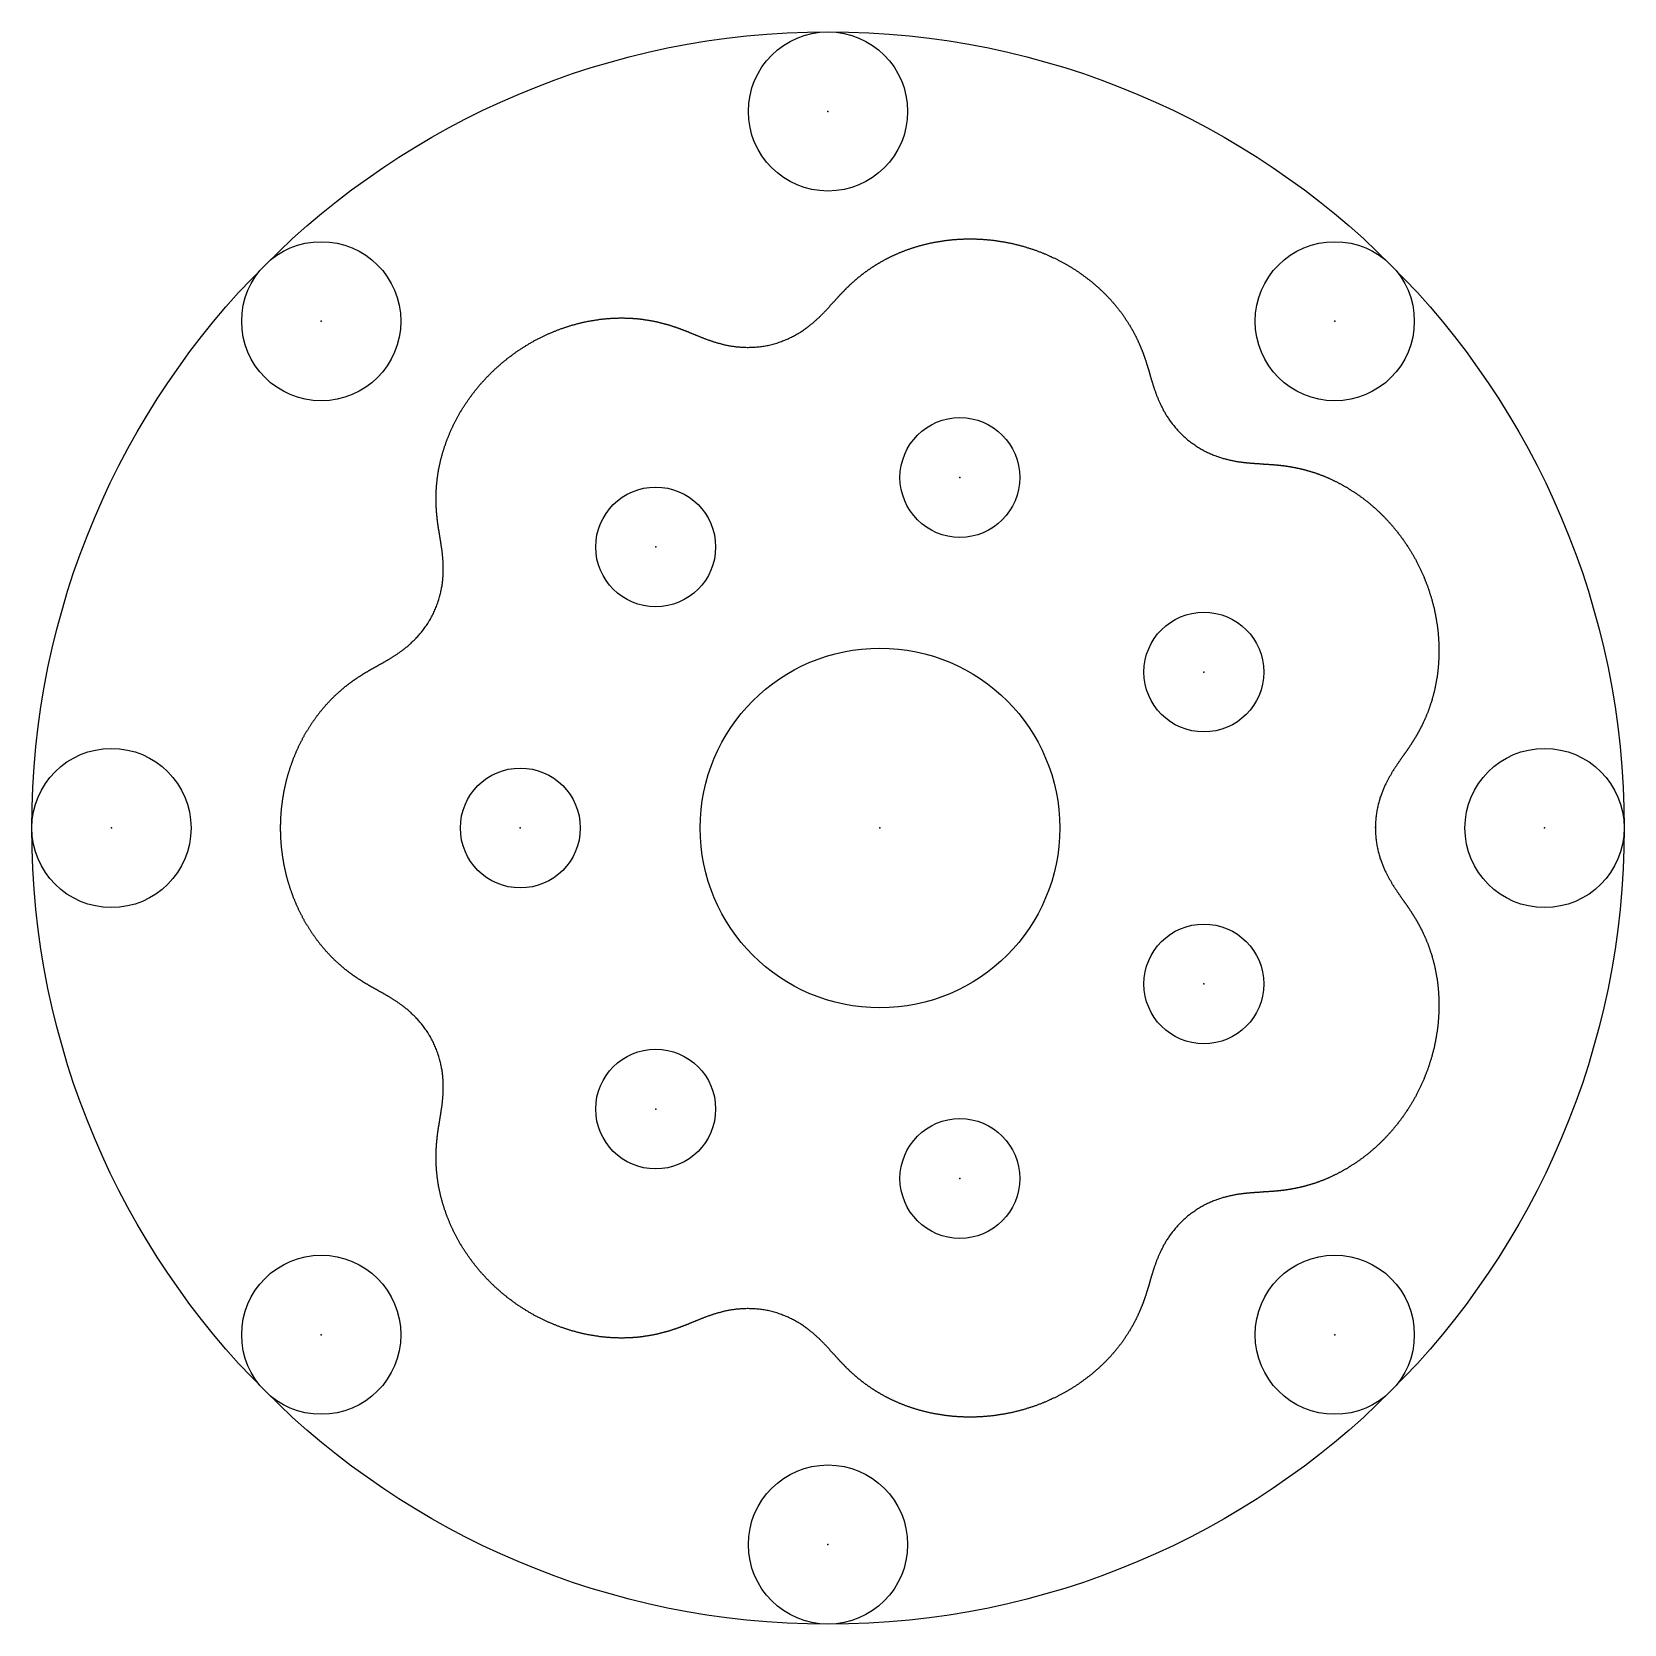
# Model space of a CAD drawing. Header units: metres. Extents: x -69 to 69, y -69 to 69.
import ezdxf

# ---------------------------------------------------------------- set-up
doc = ezdxf.new("R2010")
doc.units = ezdxf.units.M

msp = doc.modelspace()

# ---------------------------------------------------------------- linework, layer by layer
at = {"color": 1}
msp.add_lwpolyline([(47.52, 0.1), (47.52, -0.01), (47.52, -0.13), (47.52, -0.24), (47.53, -0.35), (47.53, -0.46), (47.54, -0.57), (47.55, -0.68), (47.56, -0.79), (47.57, -0.9), (47.58, -1), (47.59, -1.11), (47.61, -1.22), (47.62, -1.32), (47.64, -1.43), (47.66, -1.53), (47.68, -1.63), (47.7, -1.74), (47.72, -1.84), (47.74, -1.93), (47.77, -2.03), (47.79, -2.13), (47.82, -2.22), (47.84, -2.32), (47.87, -2.41), (47.9, -2.5), (47.92, -2.59), (47.95, -2.67), (47.98, -2.76), (48.01, -2.85), (48.04, -2.93), (48.07, -3.01), (48.1, -3.09), (48.13, -3.17), (48.16, -3.25), (48.19, -3.32), (48.23, -3.4), (48.26, -3.47), (48.29, -3.54), (48.32, -3.61), (48.35, -3.68), (48.38, -3.75), (48.42, -3.82), (48.45, -3.88), (48.48, -3.95), (48.51, -4.01), (48.54, -4.07), (48.57, -4.13), (48.6, -4.19), (48.63, -4.25), (48.67, -4.3), (48.7, -4.36), (48.73, -4.42), (48.76, -4.47), (48.79, -4.52), (48.82, -4.57), (48.85, -4.63), (48.88, -4.68), (48.91, -4.72), (48.93, -4.77), (48.96, -4.82), (48.99, -4.87), (49.02, -4.91), (49.05, -4.96), (49.08, -5), (49.1, -5.05), (49.13, -5.09), (49.16, -5.13), (49.19, -5.17), (49.21, -5.22), (49.24, -5.26), (49.27, -5.3), (49.29, -5.34), (49.32, -5.38), (49.34, -5.41), (49.37, -5.45), (49.39, -5.49), (49.42, -5.53), (49.44, -5.56), (49.47, -5.6), (49.49, -5.64), (49.52, -5.67), (49.54, -5.71), (49.57, -5.74), (49.59, -5.78), (49.61, -5.81), (49.64, -5.84), (49.66, -5.88), (49.68, -5.91), (49.71, -5.94), (49.73, -5.98), (49.75, -6.01), (49.77, -6.04), (49.8, -6.07), (49.82, -6.1), (49.84, -6.14), (49.86, -6.17), (49.88, -6.2), (49.91, -6.23), (49.93, -6.26), (49.95, -6.29), (49.97, -6.32), (49.99, -6.35), (50.01, -6.38), (50.03, -6.41), (50.06, -6.44), (50.08, -6.47), (50.1, -6.5), (50.12, -6.53), (50.14, -6.56), (50.16, -6.59), (50.18, -6.62), (50.2, -6.65), (50.22, -6.68), (50.24, -6.71), (50.26, -6.74), (50.28, -6.77), (50.3, -6.79), (50.32, -6.82), (50.34, -6.85), (50.36, -6.88), (50.38, -6.91), (50.4, -6.94), (50.42, -6.97), (50.44, -7), (50.46, -7.03), (50.48, -7.06), (50.5, -7.09), (50.52, -7.12), (50.54, -7.15), (50.56, -7.18), (50.58, -7.2), (50.6, -7.23), (50.62, -7.26), (50.64, -7.29), (50.66, -7.32), (50.67, -7.35), (50.69, -7.38), (50.71, -7.41), (50.73, -7.44), (50.75, -7.47), (50.77, -7.5), (50.79, -7.53), (50.81, -7.56), (50.83, -7.59), (50.85, -7.62), (50.87, -7.66), (50.89, -7.69), (50.9, -7.72), (50.92, -7.75), (50.94, -7.78), (50.96, -7.81), (50.98, -7.84), (51, -7.87), (51.02, -7.91), (51.04, -7.94), (51.06, -7.97), (51.07, -8), (51.09, -8.03), (51.11, -8.07), (51.13, -8.1), (51.15, -8.13), (51.17, -8.16), (51.19, -8.2), (51.21, -8.23), (51.22, -8.26), (51.24, -8.3), (51.26, -8.33), (51.28, -8.36), (51.3, -8.4), (51.32, -8.43), (51.33, -8.47), (51.35, -8.5), (51.37, -8.53), (51.39, -8.57), (51.41, -8.6), (51.43, -8.64), (51.45, -8.67), (51.46, -8.71), (51.48, -8.74), (51.5, -8.78), (51.52, -8.82), (51.54, -8.85), (51.55, -8.89), (51.57, -8.93), (51.59, -8.96), (51.61, -9), (51.63, -9.04), (51.64, -9.07), (51.66, -9.11), (51.68, -9.15), (51.7, -9.19), (51.71, -9.22), (51.73, -9.26), (51.75, -9.3), (51.77, -9.34), (51.78, -9.38), (51.8, -9.42), (51.82, -9.46), (51.84, -9.5), (51.85, -9.53), (51.87, -9.57), (51.89, -9.61), (51.91, -9.65), (51.92, -9.7), (51.94, -9.74), (51.96, -9.78), (51.97, -9.82), (51.99, -9.86), (52.01, -9.9), (52.02, -9.94), (52.04, -9.98), (52.06, -10.03), (52.07, -10.07), (52.09, -10.11), (52.1, -10.15), (52.12, -10.2), (52.14, -10.24), (52.15, -10.28), (52.17, -10.33), (52.18, -10.37), (52.2, -10.41), (52.21, -10.46), (52.23, -10.5), (52.25, -10.55), (52.26, -10.59), (52.28, -10.64), (52.29, -10.68), (52.31, -10.73), (52.32, -10.77), (52.34, -10.82), (52.35, -10.86), (52.37, -10.91), (52.38, -10.96), (52.39, -11), (52.41, -11.05), (52.42, -11.1), (52.44, -11.14), (52.45, -11.19), (52.46, -11.24), (52.48, -11.29), (52.49, -11.33), (52.5, -11.38), (52.52, -11.43), (52.53, -11.48), (52.54, -11.53), (52.56, -11.58), (52.57, -11.63), (52.58, -11.68), (52.59, -11.72), (52.61, -11.77), (52.62, -11.82), (52.63, -11.87), (52.64, -11.93), (52.65, -11.98), (52.67, -12.03), (52.68, -12.08), (52.69, -12.13), (52.7, -12.18), (52.71, -12.23), (52.72, -12.28), (52.73, -12.34), (52.74, -12.39), (52.75, -12.44), (52.76, -12.49), (52.77, -12.54), (52.78, -12.6), (52.79, -12.65), (52.8, -12.7), (52.81, -12.76), (52.82, -12.81), (52.83, -12.86), (52.84, -12.92), (52.85, -12.97), (52.86, -13.03), (52.87, -13.08), (52.87, -13.14), (52.88, -13.19), (52.89, -13.25), (52.9, -13.3), (52.9, -13.36), (52.91, -13.41), (52.92, -13.47), (52.93, -13.52), (52.93, -13.58), (52.94, -13.64), (52.94, -13.69), (52.95, -13.75), (52.96, -13.81), (52.96, -13.86), (52.97, -13.92), (52.97, -13.98), (52.98, -14.03), (52.98, -14.09), (52.99, -14.15), (52.99, -14.21), (53, -14.26), (53, -14.32), (53, -14.38), (53.01, -14.44), (53.01, -14.5), (53.02, -14.56), (53.02, -14.61), (53.02, -14.67), (53.02, -14.73), (53.03, -14.79), (53.03, -14.85), (53.03, -14.91), (53.03, -14.97), (53.03, -15.03), (53.03, -15.09), (53.04, -15.15), (53.04, -15.21), (53.04, -15.27), (53.04, -15.33), (53.04, -15.39), (53.04, -15.45), (53.04, -15.51), (53.04, -15.57), (53.04, -15.63), (53.03, -15.69), (53.03, -15.75), (53.03, -15.82), (53.03, -15.88), (53.03, -15.94), (53.03, -16), (53.02, -16.06), (53.02, -16.12), (53.02, -16.19), (53.01, -16.25), (53.01, -16.31), (53.01, -16.37), (53, -16.43), (53, -16.5), (52.99, -16.56), (52.99, -16.62), (52.98, -16.68), (52.98, -16.74), (52.97, -16.81), (52.97, -16.87), (52.96, -16.93), (52.96, -17), (52.95, -17.06), (52.94, -17.12), (52.94, -17.18), (52.93, -17.25), (52.92, -17.31), (52.91, -17.37), (52.91, -17.44), (52.9, -17.5), (52.89, -17.56), (52.88, -17.63), (52.87, -17.69), (52.86, -17.75), (52.85, -17.82), (52.84, -17.88), (52.83, -17.95), (52.82, -18.01), (52.81, -18.07), (52.8, -18.14), (52.79, -18.2), (52.78, -18.26), (52.77, -18.33), (52.75, -18.39), (52.74, -18.46), (52.73, -18.52), (52.72, -18.58), (52.7, -18.65), (52.69, -18.71), (52.68, -18.77), (52.66, -18.84), (52.65, -18.9), (52.64, -18.97), (52.62, -19.03), (52.61, -19.09), (52.59, -19.16), (52.58, -19.22), (52.56, -19.29), (52.54, -19.35), (52.53, -19.41), (52.51, -19.48), (52.49, -19.54), (52.48, -19.61), (52.46, -19.67), (52.44, -19.73), (52.43, -19.8), (52.41, -19.86), (52.39, -19.93), (52.37, -19.99), (52.35, -20.05), (52.33, -20.12), (52.31, -20.18), (52.29, -20.24), (52.27, -20.31), (52.25, -20.37), (52.23, -20.43), (52.21, -20.5), (52.19, -20.56), (52.17, -20.62), (52.15, -20.69), (52.13, -20.75), (52.11, -20.81), (52.08, -20.88), (52.06, -20.94), (52.04, -21), (52.01, -21.07), (51.99, -21.13), (51.97, -21.19), (51.94, -21.25), (51.92, -21.32), (51.9, -21.38), (51.87, -21.44), (51.85, -21.5), (51.82, -21.57), (51.8, -21.63), (51.77, -21.69), (51.75, -21.75), (51.72, -21.82), (51.69, -21.88), (51.67, -21.94), (51.64, -22), (51.61, -22.06), (51.59, -22.12), (51.56, -22.19), (51.53, -22.25), (51.5, -22.31), (51.47, -22.37), (51.44, -22.43), (51.42, -22.49), (51.39, -22.55), (51.36, -22.61), (51.33, -22.67), (51.3, -22.73), (51.27, -22.79), (51.24, -22.85), (51.21, -22.91), (51.18, -22.97), (51.15, -23.03), (51.12, -23.09), (51.08, -23.15), (51.05, -23.21), (51.02, -23.27), (50.99, -23.33), (50.96, -23.39), (50.92, -23.45), (50.89, -23.51), (50.86, -23.57), (50.82, -23.62), (50.79, -23.68), (50.76, -23.74), (50.72, -23.8), (50.69, -23.86), (50.66, -23.91), (50.62, -23.97), (50.59, -24.03), (50.55, -24.09), (50.52, -24.14), (50.48, -24.2), (50.44, -24.26), (50.41, -24.31), (50.37, -24.37), (50.34, -24.43), (50.3, -24.48), (50.26, -24.54), (50.23, -24.59), (50.19, -24.65), (50.15, -24.7), (50.12, -24.76), (50.08, -24.81), (50.04, -24.87), (50, -24.92), (49.96, -24.98), (49.93, -25.03), (49.89, -25.09), (49.85, -25.14), (49.81, -25.19), (49.77, -25.25), (49.73, -25.3), (49.69, -25.35), (49.65, -25.41), (49.61, -25.46), (49.57, -25.51), (49.53, -25.56), (49.49, -25.61), (49.45, -25.67), (49.41, -25.72), (49.37, -25.77), (49.33, -25.82), (49.29, -25.87), (49.25, -25.92), (49.21, -25.97), (49.16, -26.02), (49.12, -26.07), (49.08, -26.12), (49.04, -26.17), (49, -26.22), (48.95, -26.27), (48.91, -26.32), (48.87, -26.37), (48.83, -26.42), (48.78, -26.47), (48.74, -26.51), (48.7, -26.56), (48.65, -26.61), (48.61, -26.66), (48.57, -26.7), (48.52, -26.75), (48.48, -26.8), (48.43, -26.85), (48.39, -26.89), (48.35, -26.94), (48.3, -26.98), (48.26, -27.03), (48.21, -27.07), (48.17, -27.12), (48.12, -27.16), (48.08, -27.21), (48.03, -27.25), (47.99, -27.3), (47.94, -27.34), (47.9, -27.39), (47.85, -27.43), (47.81, -27.47), (47.76, -27.52), (47.71, -27.56), (47.67, -27.6), (47.62, -27.64), (47.58, -27.68), (47.53, -27.73), (47.48, -27.77), (47.44, -27.81), (47.39, -27.85), (47.34, -27.89), (47.3, -27.93), (47.25, -27.97), (47.2, -28.01), (47.16, -28.05), (47.11, -28.09), (47.06, -28.13), (47.02, -28.17), (46.97, -28.21), (46.92, -28.25), (46.88, -28.28), (46.83, -28.32), (46.78, -28.36), (46.73, -28.4), (46.69, -28.44), (46.64, -28.47), (46.59, -28.51), (46.54, -28.55), (46.5, -28.58), (46.45, -28.62), (46.4, -28.65), (46.35, -28.69), (46.31, -28.72), (46.26, -28.76), (46.21, -28.79), (46.16, -28.83), (46.12, -28.86), (46.07, -28.9), (46.02, -28.93), (45.97, -28.96), (45.92, -29), (45.88, -29.03), (45.83, -29.06), (45.78, -29.09), (45.73, -29.13), (45.68, -29.16), (45.64, -29.19), (45.59, -29.22), (45.54, -29.25), (45.49, -29.28), (45.44, -29.31), (45.4, -29.34), (45.35, -29.37), (45.3, -29.4), (45.25, -29.43), (45.2, -29.46), (45.16, -29.49), (45.11, -29.52), (45.06, -29.55), (45.01, -29.58), (44.97, -29.61), (44.92, -29.63), (44.87, -29.66), (44.82, -29.69), (44.77, -29.72), (44.73, -29.74), (44.68, -29.77), (44.63, -29.8), (44.58, -29.82), (44.54, -29.85), (44.49, -29.87), (44.44, -29.9), (44.39, -29.92), (44.35, -29.95), (44.3, -29.97), (44.25, -30), (44.2, -30.02), (44.16, -30.05), (44.11, -30.07), (44.06, -30.09), (44.01, -30.12), (43.97, -30.14), (43.92, -30.16), (43.87, -30.18), (43.83, -30.21), (43.78, -30.23), (43.73, -30.25), (43.69, -30.27), (43.64, -30.29), (43.59, -30.32), (43.55, -30.34), (43.5, -30.36), (43.45, -30.38), (43.41, -30.4), (43.36, -30.42), (43.32, -30.44), (43.27, -30.46), (43.22, -30.48), (43.18, -30.49), (43.13, -30.51), (43.09, -30.53), (43.04, -30.55), (43, -30.57), (42.95, -30.59), (42.91, -30.6), (42.86, -30.62), (42.81, -30.64), (42.77, -30.66), (42.73, -30.67), (42.68, -30.69), (42.64, -30.71), (42.59, -30.72), (42.55, -30.74), (42.5, -30.75), (42.46, -30.77), (42.41, -30.79), (42.37, -30.8), (42.33, -30.82), (42.28, -30.83), (42.24, -30.85), (42.19, -30.86), (42.15, -30.87), (42.11, -30.89), (42.06, -30.9), (42.02, -30.92), (41.98, -30.93), (41.93, -30.94), (41.89, -30.96), (41.85, -30.97), (41.81, -30.98), (41.76, -30.99), (41.72, -31.01), (41.68, -31.02), (41.64, -31.03), (41.59, -31.04), (41.55, -31.05), (41.51, -31.07), (41.47, -31.08), (41.43, -31.09), (41.38, -31.1), (41.34, -31.11), (41.3, -31.12), (41.26, -31.13), (41.22, -31.14), (41.18, -31.15), (41.14, -31.16), (41.1, -31.17), (41.06, -31.18), (41.02, -31.19), (40.98, -31.2), (40.94, -31.21), (40.9, -31.22), (40.86, -31.23), (40.82, -31.24), (40.78, -31.24), (40.74, -31.25), (40.7, -31.26), (40.66, -31.27), (40.62, -31.28), (40.58, -31.29), (40.54, -31.29), (40.5, -31.3), (40.46, -31.31), (40.42, -31.32), (40.39, -31.32), (40.35, -31.33), (40.31, -31.34), (40.27, -31.34), (40.23, -31.35), (40.19, -31.36), (40.16, -31.36), (40.12, -31.37), (40.08, -31.38), (40.04, -31.38), (40.01, -31.39), (39.97, -31.39), (39.93, -31.4), (39.89, -31.41), (39.86, -31.41), (39.82, -31.42), (39.78, -31.42), (39.75, -31.43), (39.71, -31.43), (39.67, -31.44), (39.64, -31.44), (39.6, -31.45), (39.56, -31.45), (39.53, -31.46), (39.49, -31.46), (39.46, -31.47), (39.42, -31.47), (39.38, -31.47), (39.35, -31.48), (39.31, -31.48), (39.28, -31.49), (39.24, -31.49), (39.21, -31.5), (39.17, -31.5), (39.13, -31.5), (39.1, -31.51), (39.06, -31.51), (39.03, -31.51), (38.99, -31.52), (38.96, -31.52), (38.92, -31.52), (38.89, -31.53), (38.85, -31.53), (38.82, -31.53), (38.78, -31.54), (38.75, -31.54), (38.71, -31.54), (38.68, -31.55), (38.64, -31.55), (38.61, -31.55), (38.57, -31.55), (38.54, -31.56), (38.5, -31.56), (38.47, -31.56), (38.43, -31.56), (38.4, -31.57), (38.36, -31.57), (38.32, -31.57), (38.29, -31.57), (38.25, -31.58), (38.22, -31.58), (38.18, -31.58), (38.15, -31.58), (38.11, -31.59), (38.07, -31.59), (38.04, -31.59), (38, -31.59), (37.97, -31.6), (37.93, -31.6), (37.89, -31.6), (37.86, -31.6), (37.82, -31.6), (37.78, -31.61), (37.75, -31.61), (37.71, -31.61), (37.67, -31.61), (37.63, -31.62), (37.59, -31.62), (37.56, -31.62), (37.52, -31.62), (37.48, -31.62), (37.44, -31.63), (37.4, -31.63), (37.36, -31.63), (37.32, -31.63), (37.28, -31.64), (37.24, -31.64), (37.2, -31.64), (37.16, -31.65), (37.12, -31.65), (37.08, -31.65), (37.03, -31.65), (36.99, -31.66), (36.95, -31.66), (36.9, -31.66), (36.86, -31.67), (36.82, -31.67), (36.77, -31.67), (36.73, -31.68), (36.68, -31.68), (36.63, -31.69), (36.59, -31.69), (36.54, -31.69), (36.49, -31.7), (36.44, -31.7), (36.39, -31.71), (36.34, -31.71), (36.29, -31.72), (36.24, -31.72), (36.19, -31.73), (36.14, -31.74), (36.08, -31.74), (36.03, -31.75), (35.98, -31.76), (35.92, -31.76), (35.86, -31.77), (35.81, -31.78), (35.75, -31.79), (35.69, -31.8), (35.63, -31.8), (35.57, -31.81), (35.51, -31.82), (35.45, -31.83), (35.38, -31.85), (35.32, -31.86), (35.25, -31.87), (35.19, -31.88), (35.12, -31.9), (35.05, -31.91), (34.98, -31.92), (34.91, -31.94), (34.84, -31.96), (34.77, -31.97), (34.7, -31.99), (34.62, -32.01), (34.55, -32.03), (34.47, -32.05), (34.4, -32.07), (34.32, -32.09), (34.24, -32.12), (34.16, -32.14), (34.08, -32.17), (34, -32.19), (33.91, -32.22), (33.83, -32.25), (33.74, -32.28), (33.66, -32.31), (33.57, -32.34), (33.48, -32.38), (33.4, -32.41), (33.31, -32.45), (33.22, -32.49), (33.13, -32.53), (33.04, -32.57), (32.95, -32.61), (32.86, -32.66), (32.76, -32.7), (32.67, -32.75), (32.58, -32.8), (32.49, -32.85), (32.39, -32.9), (32.3, -32.96), (32.21, -33.01), (32.12, -33.07), (32.03, -33.13), (31.93, -33.19), (31.84, -33.25), (31.75, -33.31), (31.66, -33.37), (31.57, -33.44), (31.48, -33.51), (31.39, -33.57), (31.31, -33.64), (31.22, -33.71), (31.13, -33.78), (31.05, -33.86), (30.97, -33.93), (30.89, -34), (30.8, -34.08), (30.73, -34.15), (30.65, -34.23), (30.57, -34.31), (30.5, -34.39), (30.42, -34.46), (30.35, -34.54), (30.28, -34.62), (30.21, -34.7), (30.14, -34.78), (30.08, -34.86), (30.01, -34.94), (29.95, -35.02), (29.89, -35.1), (29.83, -35.17), (29.77, -35.25), (29.71, -35.33), (29.66, -35.41), (29.6, -35.49), (29.55, -35.57), (29.5, -35.64), (29.45, -35.72), (29.4, -35.79), (29.36, -35.87), (29.31, -35.94), (29.27, -36.02), (29.23, -36.09), (29.18, -36.16), (29.14, -36.23), (29.11, -36.31), (29.07, -36.38), (29.03, -36.44), (29, -36.51), (28.96, -36.58), (28.93, -36.65), (28.9, -36.71), (28.87, -36.78), (28.84, -36.84), (28.81, -36.91), (28.78, -36.97), (28.75, -37.03), (28.72, -37.09), (28.7, -37.15), (28.67, -37.21), (28.65, -37.27), (28.62, -37.33), (28.6, -37.39), (28.58, -37.44), (28.56, -37.5), (28.53, -37.56), (28.51, -37.61), (28.49, -37.66), (28.47, -37.72), (28.45, -37.77), (28.44, -37.82), (28.42, -37.87), (28.4, -37.92), (28.38, -37.97), (28.37, -38.02), (28.35, -38.07), (28.33, -38.12), (28.32, -38.16), (28.3, -38.21), (28.29, -38.26), (28.27, -38.3), (28.26, -38.35), (28.24, -38.39), (28.23, -38.43), (28.21, -38.48), (28.2, -38.52), (28.19, -38.56), (28.17, -38.61), (28.16, -38.65), (28.15, -38.69), (28.14, -38.73), (28.12, -38.77), (28.11, -38.81), (28.1, -38.85), (28.09, -38.89), (28.07, -38.93), (28.06, -38.97), (28.05, -39.01), (28.04, -39.05), (28.03, -39.09), (28.02, -39.12), (28.01, -39.16), (28, -39.2), (27.98, -39.24), (27.97, -39.27), (27.96, -39.31), (27.95, -39.35), (27.94, -39.38), (27.93, -39.42), (27.92, -39.45), (27.91, -39.49), (27.9, -39.53), (27.89, -39.56), (27.88, -39.6), (27.87, -39.63), (27.86, -39.67), (27.85, -39.7), (27.84, -39.74), (27.83, -39.77), (27.82, -39.8), (27.81, -39.84), (27.8, -39.87), (27.79, -39.91), (27.78, -39.94), (27.77, -39.98), (27.76, -40.01), (27.75, -40.04), (27.74, -40.08), (27.73, -40.11), (27.71, -40.15), (27.7, -40.18), (27.69, -40.21), (27.68, -40.25), (27.67, -40.28), (27.66, -40.31), (27.65, -40.35), (27.64, -40.38), (27.63, -40.41), (27.62, -40.45), (27.61, -40.48), (27.6, -40.52), (27.59, -40.55), (27.58, -40.58), (27.56, -40.62), (27.55, -40.65), (27.54, -40.68), (27.53, -40.72), (27.52, -40.75), (27.51, -40.78), (27.5, -40.82), (27.48, -40.85), (27.47, -40.89), (27.46, -40.92), (27.45, -40.95), (27.44, -40.99), (27.42, -41.02), (27.41, -41.06), (27.4, -41.09), (27.39, -41.12), (27.38, -41.16), (27.36, -41.19), (27.35, -41.23), (27.34, -41.26), (27.32, -41.3), (27.31, -41.33), (27.3, -41.37), (27.28, -41.4), (27.27, -41.43), (27.26, -41.47), (27.24, -41.5), (27.23, -41.54), (27.22, -41.57), (27.2, -41.61), (27.19, -41.64), (27.17, -41.68), (27.16, -41.72), (27.14, -41.75), (27.13, -41.79), (27.11, -41.82), (27.1, -41.86), (27.08, -41.89), (27.07, -41.93), (27.05, -41.97), (27.04, -42), (27.02, -42.04), (27.01, -42.07), (26.99, -42.11), (26.97, -42.15), (26.96, -42.18), (26.94, -42.22), (26.92, -42.26), (26.91, -42.29), (26.89, -42.33), (26.87, -42.37), (26.85, -42.4), (26.84, -42.44), (26.82, -42.48), (26.8, -42.51), (26.78, -42.55), (26.76, -42.59), (26.75, -42.63), (26.73, -42.66), (26.71, -42.7), (26.69, -42.74), (26.67, -42.78), (26.65, -42.81), (26.63, -42.85), (26.61, -42.89), (26.59, -42.93), (26.57, -42.97), (26.55, -43), (26.53, -43.04), (26.51, -43.08), (26.49, -43.12), (26.47, -43.16), (26.45, -43.2), (26.42, -43.24), (26.4, -43.27), (26.38, -43.31), (26.36, -43.35), (26.33, -43.39), (26.31, -43.43), (26.29, -43.47), (26.27, -43.51), (26.24, -43.55), (26.22, -43.59), (26.2, -43.63), (26.17, -43.67), (26.15, -43.7), (26.12, -43.74), (26.1, -43.78), (26.07, -43.82), (26.05, -43.86), (26.02, -43.9), (26, -43.94), (25.97, -43.98), (25.95, -44.02), (25.92, -44.06), (25.89, -44.1), (25.87, -44.14), (25.84, -44.18), (25.81, -44.22), (25.79, -44.26), (25.76, -44.3), (25.73, -44.34), (25.7, -44.38), (25.68, -44.42), (25.65, -44.46), (25.62, -44.51), (25.59, -44.55), (25.56, -44.59), (25.53, -44.63), (25.5, -44.67), (25.47, -44.71), (25.44, -44.75), (25.41, -44.79), (25.38, -44.83), (25.35, -44.87), (25.32, -44.91), (25.29, -44.95), (25.26, -44.99), (25.22, -45.03), (25.19, -45.07), (25.16, -45.11), (25.13, -45.16), (25.1, -45.2), (25.06, -45.24), (25.03, -45.28), (25, -45.32), (24.96, -45.36), (24.93, -45.4), (24.89, -45.44), (24.86, -45.48), (24.82, -45.52), (24.79, -45.56), (24.75, -45.6), (24.72, -45.64), (24.68, -45.68), (24.65, -45.73), (24.61, -45.77), (24.58, -45.81), (24.54, -45.85), (24.5, -45.89), (24.46, -45.93), (24.43, -45.97), (24.39, -46.01), (24.35, -46.05), (24.31, -46.09), (24.27, -46.13), (24.24, -46.17), (24.2, -46.21), (24.16, -46.25), (24.12, -46.29), (24.08, -46.33), (24.04, -46.37), (24, -46.41), (23.96, -46.45), (23.92, -46.49), (23.88, -46.53), (23.84, -46.57), (23.79, -46.61), (23.75, -46.65), (23.71, -46.69), (23.67, -46.73), (23.63, -46.77), (23.58, -46.81), (23.54, -46.85), (23.5, -46.89), (23.45, -46.93), (23.41, -46.97), (23.37, -47), (23.32, -47.04), (23.28, -47.08), (23.23, -47.12), (23.19, -47.16), (23.14, -47.2), (23.1, -47.24), (23.05, -47.28), (23.01, -47.31), (22.96, -47.35), (22.92, -47.39), (22.87, -47.43), (22.82, -47.47), (22.78, -47.5), (22.73, -47.54), (22.68, -47.58), (22.63, -47.62), (22.59, -47.65), (22.54, -47.69), (22.49, -47.73), (22.44, -47.77), (22.39, -47.8), (22.34, -47.84), (22.29, -47.88), (22.24, -47.91), (22.19, -47.95), (22.14, -47.99), (22.09, -48.02), (22.04, -48.06), (21.99, -48.09), (21.94, -48.13), (21.89, -48.17), (21.84, -48.2), (21.79, -48.24), (21.74, -48.27), (21.69, -48.31), (21.63, -48.34), (21.58, -48.38), (21.53, -48.41), (21.48, -48.45), (21.42, -48.48), (21.37, -48.51), (21.32, -48.55), (21.26, -48.58), (21.21, -48.62), (21.15, -48.65), (21.1, -48.68), (21.05, -48.72), (20.99, -48.75), (20.94, -48.78), (20.88, -48.81), (20.83, -48.85), (20.77, -48.88), (20.71, -48.91), (20.66, -48.94), (20.6, -48.97), (20.55, -49.01), (20.49, -49.04), (20.43, -49.07), (20.38, -49.1), (20.32, -49.13), (20.26, -49.16), (20.21, -49.19), (20.15, -49.22), (20.09, -49.25), (20.03, -49.28), (19.97, -49.31), (19.92, -49.34), (19.86, -49.37), (19.8, -49.4), (19.74, -49.43), (19.68, -49.46), (19.62, -49.49), (19.56, -49.51), (19.5, -49.54), (19.44, -49.57), (19.38, -49.6), (19.32, -49.62), (19.26, -49.65), (19.2, -49.68), (19.14, -49.71), (19.08, -49.73), (19.02, -49.76), (18.96, -49.78), (18.9, -49.81), (18.84, -49.84), (18.78, -49.86), (18.72, -49.89), (18.65, -49.91), (18.59, -49.94), (18.53, -49.96), (18.47, -49.99), (18.41, -50.01), (18.35, -50.03), (18.28, -50.06), (18.22, -50.08), (18.16, -50.1), (18.09, -50.13), (18.03, -50.15), (17.97, -50.17), (17.91, -50.19), (17.84, -50.22), (17.78, -50.24), (17.72, -50.26), (17.65, -50.28), (17.59, -50.3), (17.53, -50.32), (17.46, -50.34), (17.4, -50.36), (17.33, -50.38), (17.27, -50.4), (17.2, -50.42), (17.14, -50.44), (17.08, -50.46), (17.01, -50.48), (16.95, -50.5), (16.88, -50.52), (16.82, -50.53), (16.75, -50.55), (16.69, -50.57), (16.62, -50.59), (16.56, -50.6), (16.49, -50.62), (16.43, -50.64), (16.36, -50.65), (16.3, -50.67), (16.23, -50.68), (16.16, -50.7), (16.1, -50.72), (16.03, -50.73), (15.97, -50.74), (15.9, -50.76), (15.84, -50.77), (15.77, -50.79), (15.7, -50.8), (15.64, -50.81), (15.57, -50.83), (15.51, -50.84), (15.44, -50.85), (15.37, -50.87), (15.31, -50.88), (15.24, -50.89), (15.18, -50.9), (15.11, -50.91), (15.04, -50.92), (14.98, -50.93), (14.91, -50.94), (14.84, -50.95), (14.78, -50.96), (14.71, -50.97), (14.64, -50.98), (14.58, -50.99), (14.51, -51), (14.45, -51.01), (14.38, -51.02), (14.31, -51.03), (14.25, -51.03), (14.18, -51.04), (14.11, -51.05), (14.05, -51.06), (13.98, -51.06), (13.91, -51.07), (13.85, -51.07), (13.78, -51.08), (13.71, -51.09), (13.65, -51.09), (13.58, -51.1), (13.51, -51.1), (13.45, -51.11), (13.38, -51.11), (13.32, -51.11), (13.25, -51.12), (13.18, -51.12), (13.12, -51.12), (13.05, -51.13), (12.98, -51.13), (12.92, -51.13), (12.85, -51.14), (12.79, -51.14), (12.72, -51.14), (12.66, -51.14), (12.59, -51.14), (12.52, -51.14), (12.46, -51.14), (12.39, -51.14), (12.33, -51.14), (12.26, -51.14), (12.2, -51.14), (12.13, -51.14), (12.06, -51.14), (12, -51.14), (11.93, -51.14), (11.87, -51.14), (11.8, -51.14), (11.74, -51.13), (11.67, -51.13), (11.61, -51.13), (11.54, -51.12), (11.48, -51.12), (11.41, -51.12), (11.35, -51.11), (11.29, -51.11), (11.22, -51.11), (11.16, -51.1), (11.09, -51.1), (11.03, -51.09), (10.97, -51.09), (10.9, -51.08), (10.84, -51.08), (10.77, -51.07), (10.71, -51.06), (10.65, -51.06), (10.58, -51.05), (10.52, -51.04), (10.46, -51.04), (10.39, -51.03), (10.33, -51.02), (10.27, -51.01), (10.21, -51.01), (10.14, -51), (10.08, -50.99), (10.02, -50.98), (9.96, -50.97), (9.9, -50.96), (9.83, -50.95), (9.77, -50.94), (9.71, -50.93), (9.65, -50.92), (9.59, -50.91), (9.53, -50.9), (9.47, -50.89), (9.4, -50.88), (9.34, -50.87), (9.28, -50.86), (9.22, -50.85), (9.16, -50.84), (9.1, -50.82), (9.04, -50.81), (8.98, -50.8), (8.92, -50.79), (8.86, -50.77), (8.81, -50.76), (8.75, -50.75), (8.69, -50.73), (8.63, -50.72), (8.57, -50.71), (8.51, -50.69), (8.45, -50.68), (8.39, -50.66), (8.34, -50.65), (8.28, -50.64), (8.22, -50.62), (8.16, -50.6), (8.11, -50.59), (8.05, -50.57), (7.99, -50.56), (7.94, -50.54), (7.88, -50.53), (7.82, -50.51), (7.77, -50.49), (7.71, -50.48), (7.66, -50.46), (7.6, -50.44), (7.54, -50.43), (7.49, -50.41), (7.43, -50.39), (7.38, -50.37), (7.32, -50.36), (7.27, -50.34), (7.22, -50.32), (7.16, -50.3), (7.11, -50.28), (7.05, -50.26), (7, -50.25), (6.95, -50.23), (6.89, -50.21), (6.84, -50.19), (6.79, -50.17), (6.74, -50.15), (6.68, -50.13), (6.63, -50.11), (6.58, -50.09), (6.53, -50.07), (6.48, -50.05), (6.43, -50.03), (6.38, -50.01), (6.32, -49.99), (6.27, -49.97), (6.22, -49.95), (6.17, -49.93), (6.12, -49.91), (6.07, -49.88), (6.02, -49.86), (5.98, -49.84), (5.93, -49.82), (5.88, -49.8), (5.83, -49.78), (5.78, -49.75), (5.73, -49.73), (5.68, -49.71), (5.64, -49.69), (5.59, -49.67), (5.54, -49.64), (5.5, -49.62), (5.45, -49.6), (5.4, -49.58), (5.36, -49.55), (5.31, -49.53), (5.26, -49.51), (5.22, -49.48), (5.17, -49.46), (5.13, -49.44), (5.08, -49.41), (5.04, -49.39), (4.99, -49.37), (4.95, -49.34), (4.9, -49.32), (4.86, -49.3), (4.82, -49.27), (4.77, -49.25), (4.73, -49.22), (4.69, -49.2), (4.64, -49.18), (4.6, -49.15), (4.56, -49.13), (4.52, -49.1), (4.47, -49.08), (4.43, -49.05), (4.39, -49.03), (4.35, -49), (4.31, -48.98), (4.27, -48.95), (4.23, -48.93), (4.19, -48.91), (4.15, -48.88), (4.11, -48.86), (4.07, -48.83), (4.03, -48.81), (3.99, -48.78), (3.95, -48.76), (3.91, -48.73), (3.87, -48.71), (3.84, -48.68), (3.8, -48.65), (3.76, -48.63), (3.72, -48.6), (3.68, -48.58), (3.65, -48.55), (3.61, -48.53), (3.57, -48.5), (3.54, -48.48), (3.5, -48.45), (3.46, -48.43), (3.43, -48.4), (3.39, -48.38), (3.36, -48.35), (3.32, -48.32), (3.29, -48.3), (3.25, -48.27), (3.22, -48.25), (3.18, -48.22), (3.15, -48.2), (3.11, -48.17), (3.08, -48.14), (3.05, -48.12), (3.01, -48.09), (2.98, -48.07), (2.95, -48.04), (2.91, -48.02), (2.88, -47.99), (2.85, -47.97), (2.82, -47.94), (2.78, -47.91), (2.75, -47.89), (2.72, -47.86), (2.69, -47.84), (2.66, -47.81), (2.63, -47.79), (2.6, -47.76), (2.57, -47.73), (2.54, -47.71), (2.5, -47.68), (2.47, -47.66), (2.44, -47.63), (2.41, -47.61), (2.38, -47.58), (2.36, -47.55), (2.33, -47.53), (2.3, -47.5), (2.27, -47.48), (2.24, -47.45), (2.21, -47.43), (2.18, -47.4), (2.15, -47.38), (2.13, -47.35), (2.1, -47.32), (2.07, -47.3), (2.04, -47.27), (2.01, -47.25), (1.99, -47.22), (1.96, -47.2), (1.93, -47.17), (1.91, -47.15), (1.88, -47.12), (1.85, -47.1), (1.83, -47.07), (1.8, -47.04), (1.77, -47.02), (1.75, -46.99), (1.72, -46.97), (1.69, -46.94), (1.67, -46.92), (1.64, -46.89), (1.62, -46.87), (1.59, -46.84), (1.57, -46.82), (1.54, -46.79), (1.52, -46.77), (1.49, -46.74), (1.47, -46.71), (1.44, -46.69), (1.42, -46.66), (1.39, -46.64), (1.37, -46.61), (1.34, -46.59), (1.32, -46.56), (1.29, -46.54), (1.27, -46.51), (1.24, -46.48), (1.22, -46.46), (1.19, -46.43), (1.17, -46.41), (1.15, -46.38), (1.12, -46.36), (1.1, -46.33), (1.07, -46.31), (1.05, -46.28), (1.03, -46.25), (1, -46.23), (0.98, -46.2), (0.95, -46.18), (0.93, -46.15), (0.91, -46.12), (0.88, -46.1), (0.86, -46.07), (0.83, -46.04), (0.81, -46.02), (0.79, -45.99), (0.76, -45.97), (0.74, -45.94), (0.71, -45.91), (0.69, -45.88), (0.66, -45.86), (0.64, -45.83), (0.61, -45.8), (0.59, -45.78), (0.57, -45.75), (0.54, -45.72), (0.52, -45.69), (0.49, -45.67), (0.47, -45.64), (0.44, -45.61), (0.41, -45.58), (0.39, -45.55), (0.36, -45.52), (0.34, -45.5), (0.31, -45.47), (0.28, -45.44), (0.26, -45.41), (0.23, -45.38), (0.2, -45.35), (0.18, -45.32), (0.15, -45.29), (0.12, -45.26), (0.09, -45.23), (0.06, -45.2), (0.04, -45.17), (0.01, -45.13), (-0.02, -45.1), (-0.05, -45.07), (-0.08, -45.04), (-0.11, -45.01), (-0.14, -44.97), (-0.17, -44.94), (-0.21, -44.91), (-0.24, -44.87), (-0.27, -44.84), (-0.3, -44.8), (-0.34, -44.77), (-0.37, -44.73), (-0.41, -44.7), (-0.44, -44.66), (-0.48, -44.63), (-0.51, -44.59), (-0.55, -44.55), (-0.59, -44.52), (-0.63, -44.48), (-0.66, -44.44), (-0.7, -44.4), (-0.74, -44.36), (-0.78, -44.32), (-0.83, -44.28), (-0.87, -44.24), (-0.91, -44.2), (-0.96, -44.16), (-1, -44.12), (-1.05, -44.08), (-1.1, -44.04), (-1.14, -43.99), (-1.19, -43.95), (-1.24, -43.91), (-1.29, -43.86), (-1.35, -43.82), (-1.4, -43.78), (-1.45, -43.73), (-1.51, -43.69), (-1.57, -43.64), (-1.63, -43.59), (-1.69, -43.55), (-1.75, -43.5), (-1.81, -43.46), (-1.87, -43.41), (-1.94, -43.36), (-2, -43.31), (-2.07, -43.27), (-2.14, -43.22), (-2.21, -43.17), (-2.28, -43.12), (-2.36, -43.08), (-2.43, -43.03), (-2.51, -42.98), (-2.59, -42.93), (-2.67, -42.89), (-2.75, -42.84), (-2.83, -42.79), (-2.91, -42.75), (-3, -42.7), (-3.09, -42.66), (-3.18, -42.61), (-3.27, -42.57), (-3.36, -42.52), (-3.45, -42.48), (-3.55, -42.44), (-3.64, -42.4), (-3.74, -42.36), (-3.84, -42.32), (-3.94, -42.28), (-4.04, -42.24), (-4.14, -42.2), (-4.24, -42.17), (-4.35, -42.13), (-4.45, -42.1), (-4.56, -42.07), (-4.66, -42.04), (-4.77, -42.01), (-4.88, -41.98), (-4.99, -41.95), (-5.1, -41.93), (-5.2, -41.9), (-5.31, -41.88), (-5.42, -41.86), (-5.53, -41.84), (-5.64, -41.82), (-5.75, -41.81), (-5.86, -41.79), (-5.97, -41.78), (-6.07, -41.77), (-6.18, -41.76), (-6.29, -41.75), (-6.4, -41.74), (-6.5, -41.74), (-6.61, -41.73), (-6.71, -41.73), (-6.81, -41.73), (-6.92, -41.72), (-7.02, -41.72), (-7.12, -41.73), (-7.22, -41.73), (-7.31, -41.73), (-7.41, -41.74), (-7.5, -41.74), (-7.6, -41.75), (-7.69, -41.76), (-7.78, -41.76), (-7.87, -41.77), (-7.96, -41.78), (-8.05, -41.79), (-8.14, -41.81), (-8.22, -41.82), (-8.3, -41.83), (-8.39, -41.84), (-8.47, -41.86), (-8.55, -41.87), (-8.63, -41.88), (-8.7, -41.9), (-8.78, -41.91), (-8.85, -41.93), (-8.92, -41.95), (-9, -41.96), (-9.07, -41.98), (-9.14, -41.99), (-9.2, -42.01), (-9.27, -42.03), (-9.34, -42.05), (-9.4, -42.06), (-9.46, -42.08), (-9.53, -42.1), (-9.59, -42.12), (-9.65, -42.13), (-9.71, -42.15), (-9.77, -42.17), (-9.82, -42.19), (-9.88, -42.2), (-9.93, -42.22), (-9.99, -42.24), (-10.04, -42.26), (-10.09, -42.27), (-10.15, -42.29), (-10.2, -42.31), (-10.25, -42.33), (-10.3, -42.34), (-10.35, -42.36), (-10.39, -42.38), (-10.44, -42.39), (-10.49, -42.41), (-10.54, -42.43), (-10.58, -42.45), (-10.63, -42.46), (-10.67, -42.48), (-10.71, -42.5), (-10.76, -42.51), (-10.8, -42.53), (-10.84, -42.54), (-10.88, -42.56), (-10.92, -42.58), (-10.97, -42.59), (-11.01, -42.61), (-11.05, -42.62), (-11.09, -42.64), (-11.12, -42.66), (-11.16, -42.67), (-11.2, -42.69), (-11.24, -42.7), (-11.28, -42.72), (-11.31, -42.73), (-11.35, -42.75), (-11.39, -42.76), (-11.43, -42.78), (-11.46, -42.79), (-11.5, -42.81), (-11.53, -42.82), (-11.57, -42.84), (-11.6, -42.85), (-11.64, -42.86), (-11.67, -42.88), (-11.71, -42.89), (-11.74, -42.91), (-11.78, -42.92), (-11.81, -42.94), (-11.85, -42.95), (-11.88, -42.96), (-11.91, -42.98), (-11.95, -42.99), (-11.98, -43), (-12.02, -43.02), (-12.05, -43.03), (-12.08, -43.05), (-12.12, -43.06), (-12.15, -43.07), (-12.18, -43.09), (-12.22, -43.1), (-12.25, -43.11), (-12.28, -43.12), (-12.31, -43.14), (-12.35, -43.15), (-12.38, -43.16), (-12.41, -43.18), (-12.45, -43.19), (-12.48, -43.2), (-12.51, -43.22), (-12.54, -43.23), (-12.58, -43.24), (-12.61, -43.25), (-12.64, -43.27), (-12.68, -43.28), (-12.71, -43.29), (-12.74, -43.3), (-12.78, -43.32), (-12.81, -43.33), (-12.84, -43.34), (-12.87, -43.35), (-12.91, -43.37), (-12.94, -43.38), (-12.97, -43.39), (-13.01, -43.4), (-13.04, -43.41), (-13.08, -43.43), (-13.11, -43.44), (-13.14, -43.45), (-13.18, -43.46), (-13.21, -43.47), (-13.25, -43.49), (-13.28, -43.5), (-13.31, -43.51), (-13.35, -43.52), (-13.38, -43.53), (-13.42, -43.54), (-13.45, -43.55), (-13.49, -43.57), (-13.52, -43.58), (-13.56, -43.59), (-13.59, -43.6), (-13.63, -43.61), (-13.66, -43.62), (-13.7, -43.63), (-13.73, -43.64), (-13.77, -43.66), (-13.81, -43.67), (-13.84, -43.68), (-13.88, -43.69), (-13.91, -43.7), (-13.95, -43.71), (-13.99, -43.72), (-14.02, -43.73), (-14.06, -43.74), (-14.1, -43.75), (-14.14, -43.76), (-14.17, -43.77), (-14.21, -43.78), (-14.25, -43.79), (-14.29, -43.8), (-14.32, -43.81), (-14.36, -43.82), (-14.4, -43.83), (-14.44, -43.84), (-14.48, -43.85), (-14.52, -43.86), (-14.56, -43.87), (-14.6, -43.88), (-14.64, -43.89), (-14.68, -43.9), (-14.71, -43.91), (-14.75, -43.92), (-14.79, -43.93), (-14.84, -43.94), (-14.88, -43.95), (-14.92, -43.96), (-14.96, -43.97), (-15, -43.97), (-15.04, -43.98), (-15.08, -43.99), (-15.12, -44), (-15.16, -44.01), (-15.21, -44.02), (-15.25, -44.02), (-15.29, -44.03), (-15.33, -44.04), (-15.38, -44.05), (-15.42, -44.06), (-15.46, -44.06), (-15.5, -44.07), (-15.55, -44.08), (-15.59, -44.09), (-15.63, -44.09), (-15.68, -44.1), (-15.72, -44.11), (-15.77, -44.11), (-15.81, -44.12), (-15.86, -44.13), (-15.9, -44.13), (-15.95, -44.14), (-15.99, -44.15), (-16.04, -44.15), (-16.08, -44.16), (-16.13, -44.17), (-16.17, -44.17), (-16.22, -44.18), (-16.27, -44.18), (-16.31, -44.19), (-16.36, -44.19), (-16.41, -44.2), (-16.45, -44.2), (-16.5, -44.21), (-16.55, -44.21), (-16.6, -44.22), (-16.64, -44.22), (-16.69, -44.22), (-16.74, -44.23), (-16.79, -44.23), (-16.84, -44.24), (-16.88, -44.24), (-16.93, -44.24), (-16.98, -44.25), (-17.03, -44.25), (-17.08, -44.25), (-17.13, -44.26), (-17.18, -44.26), (-17.23, -44.26), (-17.28, -44.26), (-17.33, -44.27), (-17.38, -44.27), (-17.43, -44.27), (-17.48, -44.27), (-17.53, -44.27), (-17.58, -44.27), (-17.63, -44.27), (-17.69, -44.28), (-17.74, -44.28), (-17.79, -44.28), (-17.84, -44.28), (-17.89, -44.28), (-17.94, -44.28), (-18, -44.28), (-18.05, -44.28), (-18.1, -44.28), (-18.15, -44.28), (-18.21, -44.27), (-18.26, -44.27), (-18.31, -44.27), (-18.37, -44.27), (-18.42, -44.27), (-18.47, -44.27), (-18.53, -44.26), (-18.58, -44.26), (-18.64, -44.26), (-18.69, -44.26), (-18.74, -44.25), (-18.8, -44.25), (-18.85, -44.25), (-18.91, -44.24), (-18.96, -44.24), (-19.02, -44.24), (-19.07, -44.23), (-19.13, -44.23), (-19.18, -44.22), (-19.24, -44.22), (-19.29, -44.21), (-19.35, -44.21), (-19.41, -44.2), (-19.46, -44.2), (-19.52, -44.19), (-19.57, -44.18), (-19.63, -44.18), (-19.69, -44.17), (-19.74, -44.16), (-19.8, -44.16), (-19.86, -44.15), (-19.91, -44.14), (-19.97, -44.13), (-20.03, -44.13), (-20.09, -44.12), (-20.14, -44.11), (-20.2, -44.1), (-20.26, -44.09), (-20.31, -44.08), (-20.37, -44.07), (-20.43, -44.06), (-20.49, -44.05), (-20.55, -44.04), (-20.6, -44.03), (-20.66, -44.02), (-20.72, -44.01), (-20.78, -44), (-20.84, -43.99), (-20.9, -43.98), (-20.95, -43.97), (-21.01, -43.95), (-21.07, -43.94), (-21.13, -43.93), (-21.19, -43.92), (-21.25, -43.9), (-21.31, -43.89), (-21.37, -43.88), (-21.42, -43.86), (-21.48, -43.85), (-21.54, -43.83), (-21.6, -43.82), (-21.66, -43.8), (-21.72, -43.79), (-21.78, -43.77), (-21.84, -43.76), (-21.9, -43.74), (-21.96, -43.72), (-22.02, -43.71), (-22.08, -43.69), (-22.14, -43.67), (-22.2, -43.66), (-22.26, -43.64), (-22.32, -43.62), (-22.38, -43.6), (-22.44, -43.59), (-22.5, -43.57), (-22.56, -43.55), (-22.61, -43.53), (-22.67, -43.51), (-22.73, -43.49), (-22.79, -43.47), (-22.85, -43.45), (-22.91, -43.43), (-22.97, -43.41), (-23.03, -43.39), (-23.09, -43.37), (-23.15, -43.35), (-23.21, -43.33), (-23.27, -43.3), (-23.33, -43.28), (-23.39, -43.26), (-23.45, -43.24), (-23.51, -43.21), (-23.57, -43.19), (-23.63, -43.17), (-23.69, -43.14), (-23.75, -43.12), (-23.81, -43.09), (-23.87, -43.07), (-23.93, -43.04), (-23.99, -43.02), (-24.05, -42.99), (-24.11, -42.97), (-24.17, -42.94), (-24.23, -42.92), (-24.29, -42.89), (-24.35, -42.86), (-24.41, -42.84), (-24.47, -42.81), (-24.53, -42.78), (-24.59, -42.75), (-24.64, -42.73), (-24.7, -42.7), (-24.76, -42.67), (-24.82, -42.64), (-24.88, -42.61), (-24.94, -42.58), (-25, -42.55), (-25.06, -42.52), (-25.12, -42.49), (-25.18, -42.46), (-25.23, -42.43), (-25.29, -42.4), (-25.35, -42.37), (-25.41, -42.34), (-25.47, -42.31), (-25.53, -42.28), (-25.58, -42.24), (-25.64, -42.21), (-25.7, -42.18), (-25.76, -42.15), (-25.81, -42.11), (-25.87, -42.08), (-25.93, -42.05), (-25.99, -42.01), (-26.04, -41.98), (-26.1, -41.94), (-26.16, -41.91), (-26.22, -41.88), (-26.27, -41.84), (-26.33, -41.81), (-26.39, -41.77), (-26.44, -41.73), (-26.5, -41.7), (-26.56, -41.66), (-26.61, -41.63), (-26.67, -41.59), (-26.72, -41.55), (-26.78, -41.51), (-26.84, -41.48), (-26.89, -41.44), (-26.95, -41.4), (-27, -41.36), (-27.06, -41.33), (-27.11, -41.29), (-27.17, -41.25), (-27.22, -41.21), (-27.28, -41.17), (-27.33, -41.13), (-27.39, -41.09), (-27.44, -41.05), (-27.49, -41.01), (-27.55, -40.97), (-27.6, -40.93), (-27.66, -40.89), (-27.71, -40.85), (-27.76, -40.81), (-27.81, -40.77), (-27.87, -40.72), (-27.92, -40.68), (-27.97, -40.64), (-28.03, -40.6), (-28.08, -40.56), (-28.13, -40.51), (-28.18, -40.47), (-28.23, -40.43), (-28.29, -40.38), (-28.34, -40.34), (-28.39, -40.3), (-28.44, -40.25), (-28.49, -40.21), (-28.54, -40.16), (-28.59, -40.12), (-28.64, -40.07), (-28.69, -40.03), (-28.74, -39.99), (-28.79, -39.94), (-28.84, -39.89), (-28.89, -39.85), (-28.94, -39.8), (-28.99, -39.76), (-29.04, -39.71), (-29.08, -39.66), (-29.13, -39.62), (-29.18, -39.57), (-29.23, -39.52), (-29.28, -39.48), (-29.32, -39.43), (-29.37, -39.38), (-29.42, -39.34), (-29.47, -39.29), (-29.51, -39.24), (-29.56, -39.19), (-29.61, -39.14), (-29.65, -39.1), (-29.7, -39.05), (-29.74, -39), (-29.79, -38.95), (-29.83, -38.9), (-29.88, -38.85), (-29.92, -38.8), (-29.97, -38.75), (-30.01, -38.7), (-30.06, -38.66), (-30.1, -38.61), (-30.14, -38.56), (-30.19, -38.51), (-30.23, -38.46), (-30.27, -38.41), (-30.31, -38.35), (-30.36, -38.3), (-30.4, -38.25), (-30.44, -38.2), (-30.48, -38.15), (-30.52, -38.1), (-30.57, -38.05), (-30.61, -38), (-30.65, -37.95), (-30.69, -37.9), (-30.73, -37.84), (-30.77, -37.79), (-30.81, -37.74), (-30.85, -37.69), (-30.89, -37.64), (-30.93, -37.58), (-30.96, -37.53), (-31, -37.48), (-31.04, -37.43), (-31.08, -37.38), (-31.12, -37.32), (-31.16, -37.27), (-31.19, -37.22), (-31.23, -37.16), (-31.27, -37.11), (-31.3, -37.06), (-31.34, -37.01), (-31.38, -36.95), (-31.41, -36.9), (-31.45, -36.85), (-31.48, -36.79), (-31.52, -36.74), (-31.55, -36.69), (-31.59, -36.63), (-31.62, -36.58), (-31.65, -36.52), (-31.69, -36.47), (-31.72, -36.42), (-31.76, -36.36), (-31.79, -36.31), (-31.82, -36.26), (-31.85, -36.2), (-31.89, -36.15), (-31.92, -36.09), (-31.95, -36.04), (-31.98, -35.99), (-32.01, -35.93), (-32.04, -35.88), (-32.07, -35.82), (-32.1, -35.77), (-32.13, -35.71), (-32.16, -35.66), (-32.19, -35.61), (-32.22, -35.55), (-32.25, -35.5), (-32.28, -35.44), (-32.31, -35.39), (-32.34, -35.33), (-32.37, -35.28), (-32.39, -35.22), (-32.42, -35.17), (-32.45, -35.12), (-32.48, -35.06), (-32.5, -35.01), (-32.53, -34.95), (-32.56, -34.9), (-32.58, -34.84), (-32.61, -34.79), (-32.63, -34.73), (-32.66, -34.68), (-32.68, -34.63), (-32.71, -34.57), (-32.73, -34.52), (-32.76, -34.46), (-32.78, -34.41), (-32.8, -34.35), (-32.83, -34.3), (-32.85, -34.25), (-32.87, -34.19), (-32.9, -34.14), (-32.92, -34.08), (-32.94, -34.03), (-32.96, -33.97), (-32.98, -33.92), (-33.01, -33.87), (-33.03, -33.81), (-33.05, -33.76), (-33.07, -33.7), (-33.09, -33.65), (-33.11, -33.6), (-33.13, -33.54), (-33.15, -33.49), (-33.17, -33.44), (-33.19, -33.38), (-33.21, -33.33), (-33.22, -33.28), (-33.24, -33.22), (-33.26, -33.17), (-33.28, -33.12), (-33.3, -33.06), (-33.31, -33.01), (-33.33, -32.96), (-33.35, -32.9), (-33.36, -32.85), (-33.38, -32.8), (-33.4, -32.74), (-33.41, -32.69), (-33.43, -32.64), (-33.44, -32.59), (-33.46, -32.53), (-33.47, -32.48), (-33.49, -32.43), (-33.5, -32.38), (-33.52, -32.33), (-33.53, -32.27), (-33.55, -32.22), (-33.56, -32.17), (-33.57, -32.12), (-33.59, -32.07), (-33.6, -32.01), (-33.61, -31.96), (-33.63, -31.91), (-33.64, -31.86), (-33.65, -31.81), (-33.66, -31.76), (-33.67, -31.71), (-33.68, -31.66), (-33.7, -31.61), (-33.71, -31.56), (-33.72, -31.51), (-33.73, -31.46), (-33.74, -31.41), (-33.75, -31.36), (-33.76, -31.31), (-33.77, -31.26), (-33.78, -31.21), (-33.79, -31.16), (-33.8, -31.11), (-33.81, -31.06), (-33.81, -31.01), (-33.82, -30.96), (-33.83, -30.91), (-33.84, -30.86), (-33.85, -30.81), (-33.86, -30.76), (-33.86, -30.72), (-33.87, -30.67), (-33.88, -30.62), (-33.88, -30.57), (-33.89, -30.52), (-33.9, -30.48), (-33.9, -30.43), (-33.91, -30.38), (-33.92, -30.33), (-33.92, -30.29), (-33.93, -30.24), (-33.93, -30.19), (-33.94, -30.15), (-33.94, -30.1), (-33.95, -30.05), (-33.95, -30.01), (-33.96, -29.96), (-33.96, -29.92), (-33.97, -29.87), (-33.97, -29.82), (-33.98, -29.78), (-33.98, -29.73), (-33.98, -29.69), (-33.99, -29.64), (-33.99, -29.6), (-33.99, -29.55), (-34, -29.51), (-34, -29.46), (-34, -29.42), (-34.01, -29.38), (-34.01, -29.33), (-34.01, -29.29), (-34.01, -29.24), (-34.01, -29.2), (-34.02, -29.16), (-34.02, -29.11), (-34.02, -29.07), (-34.02, -29.03), (-34.02, -28.99), (-34.02, -28.94), (-34.02, -28.9), (-34.03, -28.86), (-34.03, -28.82), (-34.03, -28.77), (-34.03, -28.73), (-34.03, -28.69), (-34.03, -28.65), (-34.03, -28.61), (-34.03, -28.57), (-34.03, -28.53), (-34.03, -28.48), (-34.03, -28.44), (-34.03, -28.4), (-34.03, -28.36), (-34.03, -28.32), (-34.02, -28.28), (-34.02, -28.24), (-34.02, -28.2), (-34.02, -28.16), (-34.02, -28.12), (-34.02, -28.08), (-34.02, -28.04), (-34.02, -28.01), (-34.01, -27.97), (-34.01, -27.93), (-34.01, -27.89), (-34.01, -27.85), (-34.01, -27.81), (-34.01, -27.77), (-34, -27.73), (-34, -27.7), (-34, -27.66), (-34, -27.62), (-33.99, -27.58), (-33.99, -27.55), (-33.99, -27.51), (-33.98, -27.47), (-33.98, -27.43), (-33.98, -27.4), (-33.98, -27.36), (-33.97, -27.32), (-33.97, -27.29), (-33.97, -27.25), (-33.96, -27.21), (-33.96, -27.18), (-33.96, -27.14), (-33.95, -27.1), (-33.95, -27.07), (-33.94, -27.03), (-33.94, -27), (-33.94, -26.96), (-33.93, -26.92), (-33.93, -26.89), (-33.93, -26.85), (-33.92, -26.82), (-33.92, -26.78), (-33.91, -26.75), (-33.91, -26.71), (-33.9, -26.68), (-33.9, -26.64), (-33.89, -26.61), (-33.89, -26.57), (-33.89, -26.54), (-33.88, -26.5), (-33.88, -26.46), (-33.87, -26.43), (-33.87, -26.39), (-33.86, -26.36), (-33.86, -26.33), (-33.85, -26.29), (-33.85, -26.26), (-33.84, -26.22), (-33.84, -26.19), (-33.83, -26.15), (-33.83, -26.12), (-33.82, -26.08), (-33.82, -26.05), (-33.81, -26.01), (-33.81, -25.98), (-33.8, -25.94), (-33.79, -25.91), (-33.79, -25.87), (-33.78, -25.84), (-33.78, -25.8), (-33.77, -25.76), (-33.77, -25.73), (-33.76, -25.69), (-33.75, -25.66), (-33.75, -25.62), (-33.74, -25.59), (-33.74, -25.55), (-33.73, -25.51), (-33.72, -25.48), (-33.72, -25.44), (-33.71, -25.4), (-33.71, -25.37), (-33.7, -25.33), (-33.69, -25.29), (-33.69, -25.26), (-33.68, -25.22), (-33.68, -25.18), (-33.67, -25.14), (-33.66, -25.1), (-33.66, -25.07), (-33.65, -25.03), (-33.64, -24.99), (-33.64, -24.95), (-33.63, -24.91), (-33.62, -24.87), (-33.62, -24.83), (-33.61, -24.79), (-33.61, -24.75), (-33.6, -24.7), (-33.59, -24.66), (-33.59, -24.62), (-33.58, -24.58), (-33.57, -24.53), (-33.57, -24.49), (-33.56, -24.45), (-33.55, -24.4), (-33.55, -24.36), (-33.54, -24.31), (-33.53, -24.27), (-33.53, -24.22), (-33.52, -24.17), (-33.51, -24.12), (-33.51, -24.07), (-33.5, -24.03), (-33.5, -23.98), (-33.49, -23.93), (-33.48, -23.87), (-33.48, -23.82), (-33.47, -23.77), (-33.47, -23.72), (-33.46, -23.66), (-33.46, -23.61), (-33.45, -23.55), (-33.45, -23.49), (-33.44, -23.44), (-33.44, -23.38), (-33.43, -23.32), (-33.43, -23.26), (-33.42, -23.2), (-33.42, -23.14), (-33.42, -23.07), (-33.41, -23.01), (-33.41, -22.94), (-33.41, -22.88), (-33.4, -22.81), (-33.4, -22.74), (-33.4, -22.67), (-33.4, -22.6), (-33.4, -22.53), (-33.4, -22.46), (-33.4, -22.38), (-33.4, -22.31), (-33.4, -22.23), (-33.41, -22.15), (-33.41, -22.07), (-33.41, -21.99), (-33.42, -21.91), (-33.42, -21.83), (-33.43, -21.75), (-33.44, -21.66), (-33.44, -21.57), (-33.45, -21.49), (-33.46, -21.4), (-33.47, -21.31), (-33.48, -21.22), (-33.5, -21.13), (-33.51, -21.03), (-33.53, -20.94), (-33.54, -20.85), (-33.56, -20.75), (-33.58, -20.65), (-33.6, -20.56), (-33.62, -20.46), (-33.65, -20.36), (-33.67, -20.26), (-33.7, -20.16), (-33.72, -20.06), (-33.75, -19.96), (-33.78, -19.85), (-33.81, -19.75), (-33.85, -19.65), (-33.88, -19.55), (-33.92, -19.44), (-33.96, -19.34), (-34, -19.24), (-34.04, -19.14), (-34.08, -19.03), (-34.12, -18.93), (-34.17, -18.83), (-34.22, -18.73), (-34.26, -18.63), (-34.31, -18.53), (-34.36, -18.43), (-34.42, -18.33), (-34.47, -18.23), (-34.52, -18.14), (-34.58, -18.04), (-34.64, -17.95), (-34.69, -17.86), (-34.75, -17.76), (-34.81, -17.67), (-34.87, -17.58), (-34.93, -17.5), (-34.99, -17.41), (-35.05, -17.33), (-35.12, -17.24), (-35.18, -17.16), (-35.24, -17.08), (-35.3, -17), (-35.37, -16.92), (-35.43, -16.85), (-35.5, -16.77), (-35.56, -16.7), (-35.62, -16.63), (-35.69, -16.56), (-35.75, -16.49), (-35.81, -16.43), (-35.88, -16.36), (-35.94, -16.3), (-36, -16.24), (-36.07, -16.18), (-36.13, -16.12), (-36.19, -16.06), (-36.25, -16), (-36.31, -15.95), (-36.37, -15.9), (-36.43, -15.85), (-36.49, -15.79), (-36.55, -15.74), (-36.61, -15.7), (-36.67, -15.65), (-36.72, -15.6), (-36.78, -15.56), (-36.84, -15.52), (-36.89, -15.47), (-36.95, -15.43), (-37, -15.39), (-37.05, -15.35), (-37.11, -15.31), (-37.16, -15.27), (-37.21, -15.24), (-37.26, -15.2), (-37.31, -15.17), (-37.36, -15.13), (-37.41, -15.1), (-37.46, -15.07), (-37.51, -15.03), (-37.56, -15), (-37.61, -14.97), (-37.65, -14.94), (-37.7, -14.91), (-37.74, -14.88), (-37.79, -14.85), (-37.83, -14.82), (-37.88, -14.8), (-37.92, -14.77), (-37.96, -14.74), (-38.01, -14.72), (-38.05, -14.69), (-38.09, -14.67), (-38.13, -14.64), (-38.17, -14.62), (-38.21, -14.59), (-38.25, -14.57), (-38.29, -14.55), (-38.33, -14.53), (-38.37, -14.5), (-38.41, -14.48), (-38.44, -14.46), (-38.48, -14.44), (-38.52, -14.42), (-38.56, -14.39), (-38.59, -14.37), (-38.63, -14.35), (-38.66, -14.33), (-38.7, -14.31), (-38.74, -14.29), (-38.77, -14.27), (-38.81, -14.25), (-38.84, -14.23), (-38.87, -14.21), (-38.91, -14.2), (-38.94, -14.18), (-38.98, -14.16), (-39.01, -14.14), (-39.04, -14.12), (-39.08, -14.1), (-39.11, -14.08), (-39.14, -14.06), (-39.17, -14.05), (-39.21, -14.03), (-39.24, -14.01), (-39.27, -13.99), (-39.3, -13.97), (-39.34, -13.96), (-39.37, -13.94), (-39.4, -13.92), (-39.43, -13.9), (-39.46, -13.89), (-39.49, -13.87), (-39.52, -13.85), (-39.56, -13.83), (-39.59, -13.82), (-39.62, -13.8), (-39.65, -13.78), (-39.68, -13.76), (-39.71, -13.74), (-39.74, -13.73), (-39.77, -13.71), (-39.8, -13.69), (-39.83, -13.67), (-39.86, -13.66), (-39.89, -13.64), (-39.92, -13.62), (-39.95, -13.6), (-39.99, -13.59), (-40.02, -13.57), (-40.05, -13.55), (-40.08, -13.53), (-40.11, -13.51), (-40.14, -13.5), (-40.17, -13.48), (-40.2, -13.46), (-40.23, -13.44), (-40.26, -13.42), (-40.29, -13.4), (-40.32, -13.38), (-40.35, -13.37), (-40.38, -13.35), (-40.41, -13.33), (-40.44, -13.31), (-40.47, -13.29), (-40.5, -13.27), (-40.53, -13.25), (-40.56, -13.23), (-40.59, -13.21), (-40.62, -13.19), (-40.65, -13.17), (-40.68, -13.15), (-40.71, -13.14), (-40.75, -13.12), (-40.78, -13.09), (-40.81, -13.07), (-40.84, -13.05), (-40.87, -13.03), (-40.9, -13.01), (-40.93, -12.99), (-40.96, -12.97), (-40.99, -12.95), (-41.02, -12.93), (-41.05, -12.91), (-41.08, -12.89), (-41.12, -12.87), (-41.15, -12.84), (-41.18, -12.82), (-41.21, -12.8), (-41.24, -12.78), (-41.27, -12.75), (-41.3, -12.73), (-41.33, -12.71), (-41.37, -12.69), (-41.4, -12.66), (-41.43, -12.64), (-41.46, -12.62), (-41.49, -12.59), (-41.52, -12.57), (-41.56, -12.55), (-41.59, -12.52), (-41.62, -12.5), (-41.65, -12.47), (-41.68, -12.45), (-41.72, -12.42), (-41.75, -12.4), (-41.78, -12.37), (-41.81, -12.35), (-41.84, -12.32), (-41.88, -12.3), (-41.91, -12.27), (-41.94, -12.25), (-41.97, -12.22), (-42.01, -12.19), (-42.04, -12.17), (-42.07, -12.14), (-42.1, -12.11), (-42.14, -12.09), (-42.17, -12.06), (-42.2, -12.03), (-42.23, -12), (-42.27, -11.98), (-42.3, -11.95), (-42.33, -11.92), (-42.36, -11.89), (-42.4, -11.86), (-42.43, -11.83), (-42.46, -11.8), (-42.5, -11.77), (-42.53, -11.74), (-42.56, -11.71), (-42.59, -11.68), (-42.63, -11.65), (-42.66, -11.62), (-42.69, -11.59), (-42.73, -11.56), (-42.76, -11.53), (-42.79, -11.5), (-42.83, -11.47), (-42.86, -11.43), (-42.89, -11.4), (-42.92, -11.37), (-42.96, -11.34), (-42.99, -11.3), (-43.02, -11.27), (-43.06, -11.24), (-43.09, -11.21), (-43.12, -11.17), (-43.16, -11.14), (-43.19, -11.1), (-43.22, -11.07), (-43.26, -11.03), (-43.29, -11), (-43.32, -10.96), (-43.36, -10.93), (-43.39, -10.89), (-43.42, -10.86), (-43.45, -10.82), (-43.49, -10.79), (-43.52, -10.75), (-43.55, -10.71), (-43.59, -10.68), (-43.62, -10.64), (-43.65, -10.6), (-43.69, -10.56), (-43.72, -10.53), (-43.75, -10.49), (-43.78, -10.45), (-43.82, -10.41), (-43.85, -10.37), (-43.88, -10.33), (-43.92, -10.29), (-43.95, -10.25), (-43.98, -10.21), (-44.01, -10.17), (-44.05, -10.13), (-44.08, -10.09), (-44.11, -10.05), (-44.14, -10.01), (-44.18, -9.97), (-44.21, -9.93), (-44.24, -9.89), (-44.27, -9.84), (-44.3, -9.8), (-44.34, -9.76), (-44.37, -9.72), (-44.4, -9.67), (-44.43, -9.63), (-44.46, -9.59), (-44.5, -9.54), (-44.53, -9.5), (-44.56, -9.46), (-44.59, -9.41), (-44.62, -9.37), (-44.65, -9.32), (-44.69, -9.28), (-44.72, -9.23), (-44.75, -9.19), (-44.78, -9.14), (-44.81, -9.09), (-44.84, -9.05), (-44.87, -9), (-44.9, -8.96), (-44.93, -8.91), (-44.96, -8.86), (-44.99, -8.81), (-45.02, -8.77), (-45.05, -8.72), (-45.08, -8.67), (-45.11, -8.62), (-45.14, -8.57), (-45.17, -8.53), (-45.2, -8.48), (-45.23, -8.43), (-45.26, -8.38), (-45.29, -8.33), (-45.32, -8.28), (-45.35, -8.23), (-45.38, -8.18), (-45.41, -8.13), (-45.44, -8.08), (-45.47, -8.03), (-45.49, -7.97), (-45.52, -7.92), (-45.55, -7.87), (-45.58, -7.82), (-45.61, -7.77), (-45.63, -7.71), (-45.66, -7.66), (-45.69, -7.61), (-45.72, -7.56), (-45.74, -7.5), (-45.77, -7.45), (-45.8, -7.4), (-45.82, -7.34), (-45.85, -7.29), (-45.88, -7.23), (-45.9, -7.18), (-45.93, -7.13), (-45.96, -7.07), (-45.98, -7.02), (-46.01, -6.96), (-46.03, -6.9), (-46.06, -6.85), (-46.08, -6.79), (-46.11, -6.74), (-46.13, -6.68), (-46.16, -6.62), (-46.18, -6.57), (-46.21, -6.51), (-46.23, -6.45), (-46.25, -6.4), (-46.28, -6.34), (-46.3, -6.28), (-46.32, -6.22), (-46.35, -6.17), (-46.37, -6.11), (-46.39, -6.05), (-46.42, -5.99), (-46.44, -5.93), (-46.46, -5.87), (-46.48, -5.82), (-46.5, -5.76), (-46.53, -5.7), (-46.55, -5.64), (-46.57, -5.58), (-46.59, -5.52), (-46.61, -5.46), (-46.63, -5.4), (-46.65, -5.34), (-46.67, -5.28), (-46.69, -5.22), (-46.71, -5.16), (-46.73, -5.09), (-46.75, -5.03), (-46.77, -4.97), (-46.79, -4.91), (-46.81, -4.85), (-46.83, -4.79), (-46.84, -4.73), (-46.86, -4.66), (-46.88, -4.6), (-46.9, -4.54), (-46.91, -4.48), (-46.93, -4.41), (-46.95, -4.35), (-46.97, -4.29), (-46.98, -4.23), (-47, -4.16), (-47.01, -4.1), (-47.03, -4.04), (-47.05, -3.97), (-47.06, -3.91), (-47.08, -3.84), (-47.09, -3.78), (-47.11, -3.72), (-47.12, -3.65), (-47.13, -3.59), (-47.15, -3.52), (-47.16, -3.46), (-47.17, -3.4), (-47.19, -3.33), (-47.2, -3.27), (-47.21, -3.2), (-47.23, -3.14), (-47.24, -3.07), (-47.25, -3.01), (-47.26, -2.94), (-47.27, -2.88), (-47.28, -2.81), (-47.29, -2.74), (-47.31, -2.68), (-47.32, -2.61), (-47.33, -2.55), (-47.34, -2.48), (-47.35, -2.42), (-47.35, -2.35), (-47.36, -2.28), (-47.37, -2.22), (-47.38, -2.15), (-47.39, -2.09), (-47.4, -2.02), (-47.41, -1.95), (-47.41, -1.89), (-47.42, -1.82), (-47.43, -1.75), (-47.43, -1.69), (-47.44, -1.62), (-47.45, -1.55), (-47.45, -1.49), (-47.46, -1.42), (-47.46, -1.35), (-47.47, -1.29), (-47.47, -1.22), (-47.48, -1.15), (-47.48, -1.08), (-47.49, -1.02), (-47.49, -0.95), (-47.5, -0.88), (-47.5, -0.82), (-47.5, -0.75), (-47.5, -0.68), (-47.51, -0.61), (-47.51, -0.55), (-47.51, -0.48), (-47.51, -0.41), (-47.51, -0.35), (-47.52, -0.28), (-47.52, -0.21), (-47.52, -0.14), (-47.52, -0.08), (-47.52, -0.01), (-47.52, 0.08), (-47.52, 0.14), (-47.52, 0.21), (-47.52, 0.28), (-47.51, 0.35), (-47.51, 0.41), (-47.51, 0.48), (-47.51, 0.55), (-47.51, 0.61), (-47.5, 0.68), (-47.5, 0.75), (-47.5, 0.82), (-47.5, 0.88), (-47.49, 0.95), (-47.49, 1.02), (-47.48, 1.08), (-47.48, 1.15), (-47.47, 1.22), (-47.47, 1.29), (-47.46, 1.35), (-47.46, 1.42), (-47.45, 1.49), (-47.45, 1.55), (-47.44, 1.62), (-47.43, 1.69), (-47.43, 1.75), (-47.42, 1.82), (-47.41, 1.89), (-47.41, 1.95), (-47.4, 2.02), (-47.39, 2.09), (-47.38, 2.15), (-47.37, 2.22), (-47.36, 2.28), (-47.35, 2.35), (-47.35, 2.42), (-47.34, 2.48), (-47.33, 2.55), (-47.32, 2.61), (-47.31, 2.68), (-47.29, 2.74), (-47.28, 2.81), (-47.27, 2.88), (-47.26, 2.94), (-47.25, 3.01), (-47.24, 3.07), (-47.23, 3.14), (-47.21, 3.2), (-47.2, 3.27), (-47.19, 3.33), (-47.17, 3.4), (-47.16, 3.46), (-47.15, 3.52), (-47.13, 3.59), (-47.12, 3.65), (-47.11, 3.72), (-47.09, 3.78), (-47.08, 3.84), (-47.06, 3.91), (-47.05, 3.97), (-47.03, 4.04), (-47.01, 4.1), (-47, 4.16), (-46.98, 4.23), (-46.97, 4.29), (-46.95, 4.35), (-46.93, 4.41), (-46.91, 4.48), (-46.9, 4.54), (-46.88, 4.6), (-46.86, 4.66), (-46.84, 4.73), (-46.83, 4.79), (-46.81, 4.85), (-46.79, 4.91), (-46.77, 4.97), (-46.75, 5.03), (-46.73, 5.09), (-46.71, 5.16), (-46.69, 5.22), (-46.67, 5.28), (-46.65, 5.34), (-46.63, 5.4), (-46.61, 5.46), (-46.59, 5.52), (-46.57, 5.58), (-46.55, 5.64), (-46.53, 5.7), (-46.5, 5.76), (-46.48, 5.82), (-46.46, 5.87), (-46.44, 5.93), (-46.42, 5.99), (-46.39, 6.05), (-46.37, 6.11), (-46.35, 6.17), (-46.32, 6.22), (-46.3, 6.28), (-46.28, 6.34), (-46.25, 6.4), (-46.23, 6.45), (-46.21, 6.51), (-46.18, 6.57), (-46.16, 6.62), (-46.13, 6.68), (-46.11, 6.74), (-46.08, 6.79), (-46.06, 6.85), (-46.03, 6.9), (-46.01, 6.96), (-45.98, 7.02), (-45.96, 7.07), (-45.93, 7.13), (-45.9, 7.18), (-45.88, 7.23), (-45.85, 7.29), (-45.82, 7.34), (-45.8, 7.4), (-45.77, 7.45), (-45.74, 7.5), (-45.72, 7.56), (-45.69, 7.61), (-45.66, 7.66), (-45.63, 7.71), (-45.61, 7.77), (-45.58, 7.82), (-45.55, 7.87), (-45.52, 7.92), (-45.49, 7.97), (-45.47, 8.03), (-45.44, 8.08), (-45.41, 8.13), (-45.38, 8.18), (-45.35, 8.23), (-45.32, 8.28), (-45.29, 8.33), (-45.26, 8.38), (-45.23, 8.43), (-45.2, 8.48), (-45.17, 8.53), (-45.14, 8.57), (-45.11, 8.62), (-45.08, 8.67), (-45.05, 8.72), (-45.02, 8.77), (-44.99, 8.81), (-44.96, 8.86), (-44.93, 8.91), (-44.9, 8.96), (-44.87, 9), (-44.84, 9.05), (-44.81, 9.09), (-44.78, 9.14), (-44.75, 9.19), (-44.72, 9.23), (-44.69, 9.28), (-44.65, 9.32), (-44.62, 9.37), (-44.59, 9.41), (-44.56, 9.46), (-44.53, 9.5), (-44.5, 9.54), (-44.46, 9.59), (-44.43, 9.63), (-44.4, 9.67), (-44.37, 9.72), (-44.34, 9.76), (-44.3, 9.8), (-44.27, 9.84), (-44.24, 9.89), (-44.21, 9.93), (-44.18, 9.97), (-44.14, 10.01), (-44.11, 10.05), (-44.08, 10.09), (-44.05, 10.13), (-44.01, 10.17), (-43.98, 10.21), (-43.95, 10.25), (-43.92, 10.29), (-43.88, 10.33), (-43.85, 10.37), (-43.82, 10.41), (-43.78, 10.45), (-43.75, 10.49), (-43.72, 10.53), (-43.69, 10.56), (-43.65, 10.6), (-43.62, 10.64), (-43.59, 10.68), (-43.55, 10.71), (-43.52, 10.75), (-43.49, 10.79), (-43.45, 10.82), (-43.42, 10.86), (-43.39, 10.89), (-43.36, 10.93), (-43.32, 10.96), (-43.29, 11), (-43.26, 11.03), (-43.22, 11.07), (-43.19, 11.1), (-43.16, 11.14), (-43.12, 11.17), (-43.09, 11.21), (-43.06, 11.24), (-43.02, 11.27), (-42.99, 11.3), (-42.96, 11.34), (-42.92, 11.37), (-42.89, 11.4), (-42.86, 11.43), (-42.83, 11.47), (-42.79, 11.5), (-42.76, 11.53), (-42.73, 11.56), (-42.69, 11.59), (-42.66, 11.62), (-42.63, 11.65), (-42.59, 11.68), (-42.56, 11.71), (-42.53, 11.74), (-42.5, 11.77), (-42.46, 11.8), (-42.43, 11.83), (-42.4, 11.86), (-42.36, 11.89), (-42.33, 11.92), (-42.3, 11.95), (-42.27, 11.98), (-42.23, 12), (-42.2, 12.03), (-42.17, 12.06), (-42.14, 12.09), (-42.1, 12.11), (-42.07, 12.14), (-42.04, 12.17), (-42.01, 12.19), (-41.97, 12.22), (-41.94, 12.25), (-41.91, 12.27), (-41.88, 12.3), (-41.84, 12.32), (-41.81, 12.35), (-41.78, 12.37), (-41.75, 12.4), (-41.72, 12.42), (-41.68, 12.45), (-41.65, 12.47), (-41.62, 12.5), (-41.59, 12.52), (-41.56, 12.55), (-41.52, 12.57), (-41.49, 12.59), (-41.46, 12.62), (-41.43, 12.64), (-41.4, 12.66), (-41.37, 12.69), (-41.33, 12.71), (-41.3, 12.73), (-41.27, 12.75), (-41.24, 12.78), (-41.21, 12.8), (-41.18, 12.82), (-41.15, 12.84), (-41.12, 12.87), (-41.08, 12.89), (-41.05, 12.91), (-41.02, 12.93), (-40.99, 12.95), (-40.96, 12.97), (-40.93, 12.99), (-40.9, 13.01), (-40.87, 13.03), (-40.84, 13.05), (-40.81, 13.07), (-40.78, 13.09), (-40.75, 13.12), (-40.71, 13.14), (-40.68, 13.15), (-40.65, 13.17), (-40.62, 13.19), (-40.59, 13.21), (-40.56, 13.23), (-40.53, 13.25), (-40.5, 13.27), (-40.47, 13.29), (-40.44, 13.31), (-40.41, 13.33), (-40.38, 13.35), (-40.35, 13.37), (-40.32, 13.38), (-40.29, 13.4), (-40.26, 13.42), (-40.23, 13.44), (-40.2, 13.46), (-40.17, 13.48), (-40.14, 13.5), (-40.11, 13.51), (-40.08, 13.53), (-40.05, 13.55), (-40.02, 13.57), (-39.99, 13.59), (-39.95, 13.6), (-39.92, 13.62), (-39.89, 13.64), (-39.86, 13.66), (-39.83, 13.67), (-39.8, 13.69), (-39.77, 13.71), (-39.74, 13.73), (-39.71, 13.74), (-39.68, 13.76), (-39.65, 13.78), (-39.62, 13.8), (-39.59, 13.82), (-39.56, 13.83), (-39.52, 13.85), (-39.49, 13.87), (-39.46, 13.89), (-39.43, 13.9), (-39.4, 13.92), (-39.37, 13.94), (-39.34, 13.96), (-39.3, 13.97), (-39.27, 13.99), (-39.24, 14.01), (-39.21, 14.03), (-39.17, 14.05), (-39.14, 14.06), (-39.11, 14.08), (-39.08, 14.1), (-39.04, 14.12), (-39.01, 14.14), (-38.98, 14.16), (-38.94, 14.18), (-38.91, 14.2), (-38.87, 14.21), (-38.84, 14.23), (-38.81, 14.25), (-38.77, 14.27), (-38.74, 14.29), (-38.7, 14.31), (-38.66, 14.33), (-38.63, 14.35), (-38.59, 14.37), (-38.56, 14.39), (-38.52, 14.42), (-38.48, 14.44), (-38.44, 14.46), (-38.41, 14.48), (-38.37, 14.5), (-38.33, 14.53), (-38.29, 14.55), (-38.25, 14.57), (-38.21, 14.59), (-38.17, 14.62), (-38.13, 14.64), (-38.09, 14.67), (-38.05, 14.69), (-38.01, 14.72), (-37.96, 14.74), (-37.92, 14.77), (-37.88, 14.8), (-37.83, 14.82), (-37.79, 14.85), (-37.74, 14.88), (-37.7, 14.91), (-37.65, 14.94), (-37.61, 14.97), (-37.56, 15), (-37.51, 15.03), (-37.46, 15.07), (-37.41, 15.1), (-37.36, 15.13), (-37.31, 15.17), (-37.26, 15.2), (-37.21, 15.24), (-37.16, 15.27), (-37.11, 15.31), (-37.05, 15.35), (-37, 15.39), (-36.95, 15.43), (-36.89, 15.47), (-36.84, 15.52), (-36.78, 15.56), (-36.72, 15.6), (-36.67, 15.65), (-36.61, 15.7), (-36.55, 15.74), (-36.49, 15.79), (-36.43, 15.85), (-36.37, 15.9), (-36.31, 15.95), (-36.25, 16), (-36.19, 16.06), (-36.13, 16.12), (-36.07, 16.18), (-36, 16.24), (-35.94, 16.3), (-35.88, 16.36), (-35.81, 16.43), (-35.75, 16.49), (-35.69, 16.56), (-35.62, 16.63), (-35.56, 16.7), (-35.5, 16.77), (-35.43, 16.85), (-35.37, 16.92), (-35.3, 17), (-35.24, 17.08), (-35.18, 17.16), (-35.12, 17.24), (-35.05, 17.33), (-34.99, 17.41), (-34.93, 17.5), (-34.87, 17.58), (-34.81, 17.67), (-34.75, 17.76), (-34.69, 17.86), (-34.64, 17.95), (-34.58, 18.04), (-34.52, 18.14), (-34.47, 18.23), (-34.42, 18.33), (-34.36, 18.43), (-34.31, 18.53), (-34.26, 18.63), (-34.22, 18.73), (-34.17, 18.83), (-34.12, 18.93), (-34.08, 19.03), (-34.04, 19.14), (-34, 19.24), (-33.96, 19.34), (-33.92, 19.44), (-33.88, 19.55), (-33.85, 19.65), (-33.81, 19.75), (-33.78, 19.85), (-33.75, 19.96), (-33.72, 20.06), (-33.7, 20.16), (-33.67, 20.26), (-33.65, 20.36), (-33.62, 20.46), (-33.6, 20.56), (-33.58, 20.65), (-33.56, 20.75), (-33.54, 20.85), (-33.53, 20.94), (-33.51, 21.03), (-33.5, 21.13), (-33.48, 21.22), (-33.47, 21.31), (-33.46, 21.4), (-33.45, 21.49), (-33.44, 21.57), (-33.44, 21.66), (-33.43, 21.75), (-33.42, 21.83), (-33.42, 21.91), (-33.41, 21.99), (-33.41, 22.07), (-33.41, 22.15), (-33.4, 22.23), (-33.4, 22.31), (-33.4, 22.38), (-33.4, 22.46), (-33.4, 22.53), (-33.4, 22.6), (-33.4, 22.67), (-33.4, 22.74), (-33.4, 22.81), (-33.41, 22.88), (-33.41, 22.94), (-33.41, 23.01), (-33.42, 23.07), (-33.42, 23.14), (-33.42, 23.2), (-33.43, 23.26), (-33.43, 23.32), (-33.44, 23.38), (-33.44, 23.44), (-33.45, 23.49), (-33.45, 23.55), (-33.46, 23.61), (-33.46, 23.66), (-33.47, 23.72), (-33.47, 23.77), (-33.48, 23.82), (-33.48, 23.87), (-33.49, 23.93), (-33.5, 23.98), (-33.5, 24.03), (-33.51, 24.07), (-33.51, 24.12), (-33.52, 24.17), (-33.53, 24.22), (-33.53, 24.27), (-33.54, 24.31), (-33.55, 24.36), (-33.55, 24.4), (-33.56, 24.45), (-33.57, 24.49), (-33.57, 24.53), (-33.58, 24.58), (-33.59, 24.62), (-33.59, 24.66), (-33.6, 24.7), (-33.61, 24.75), (-33.61, 24.79), (-33.62, 24.83), (-33.62, 24.87), (-33.63, 24.91), (-33.64, 24.95), (-33.64, 24.99), (-33.65, 25.03), (-33.66, 25.07), (-33.66, 25.1), (-33.67, 25.14), (-33.68, 25.18), (-33.68, 25.22), (-33.69, 25.26), (-33.69, 25.29), (-33.7, 25.33), (-33.71, 25.37), (-33.71, 25.4), (-33.72, 25.44), (-33.72, 25.48), (-33.73, 25.51), (-33.74, 25.55), (-33.74, 25.59), (-33.75, 25.62), (-33.75, 25.66), (-33.76, 25.69), (-33.77, 25.73), (-33.77, 25.76), (-33.78, 25.8), (-33.78, 25.84), (-33.79, 25.87), (-33.79, 25.91), (-33.8, 25.94), (-33.81, 25.98), (-33.81, 26.01), (-33.82, 26.05), (-33.82, 26.08), (-33.83, 26.12), (-33.83, 26.15), (-33.84, 26.19), (-33.84, 26.22), (-33.85, 26.26), (-33.85, 26.29), (-33.86, 26.33), (-33.86, 26.36), (-33.87, 26.39), (-33.87, 26.43), (-33.88, 26.46), (-33.88, 26.5), (-33.89, 26.54), (-33.89, 26.57), (-33.89, 26.61), (-33.9, 26.64), (-33.9, 26.68), (-33.91, 26.71), (-33.91, 26.75), (-33.92, 26.78), (-33.92, 26.82), (-33.93, 26.85), (-33.93, 26.89), (-33.93, 26.92), (-33.94, 26.96), (-33.94, 27), (-33.94, 27.03), (-33.95, 27.07), (-33.95, 27.1), (-33.96, 27.14), (-33.96, 27.18), (-33.96, 27.21), (-33.97, 27.25), (-33.97, 27.29), (-33.97, 27.32), (-33.98, 27.36), (-33.98, 27.4), (-33.98, 27.43), (-33.98, 27.47), (-33.99, 27.51), (-33.99, 27.55), (-33.99, 27.58), (-34, 27.62), (-34, 27.66), (-34, 27.7), (-34, 27.73), (-34.01, 27.77), (-34.01, 27.81), (-34.01, 27.85), (-34.01, 27.89), (-34.01, 27.93), (-34.01, 27.97), (-34.02, 28.01), (-34.02, 28.04), (-34.02, 28.08), (-34.02, 28.12), (-34.02, 28.16), (-34.02, 28.2), (-34.02, 28.24), (-34.02, 28.28), (-34.03, 28.32), (-34.03, 28.36), (-34.03, 28.4), (-34.03, 28.44), (-34.03, 28.48), (-34.03, 28.53), (-34.03, 28.57), (-34.03, 28.61), (-34.03, 28.65), (-34.03, 28.69), (-34.03, 28.73), (-34.03, 28.77), (-34.03, 28.82), (-34.03, 28.86), (-34.02, 28.9), (-34.02, 28.94), (-34.02, 28.99), (-34.02, 29.03), (-34.02, 29.07), (-34.02, 29.11), (-34.02, 29.16), (-34.01, 29.2), (-34.01, 29.24), (-34.01, 29.29), (-34.01, 29.33), (-34.01, 29.38), (-34, 29.42), (-34, 29.46), (-34, 29.51), (-33.99, 29.55), (-33.99, 29.6), (-33.99, 29.64), (-33.98, 29.69), (-33.98, 29.73), (-33.98, 29.78), (-33.97, 29.82), (-33.97, 29.87), (-33.96, 29.92), (-33.96, 29.96), (-33.95, 30.01), (-33.95, 30.05), (-33.94, 30.1), (-33.94, 30.15), (-33.93, 30.19), (-33.93, 30.24), (-33.92, 30.29), (-33.92, 30.33), (-33.91, 30.38), (-33.9, 30.43), (-33.9, 30.48), (-33.89, 30.52), (-33.88, 30.57), (-33.88, 30.62), (-33.87, 30.67), (-33.86, 30.72), (-33.86, 30.76), (-33.85, 30.81), (-33.84, 30.86), (-33.83, 30.91), (-33.82, 30.96), (-33.81, 31.01), (-33.81, 31.06), (-33.8, 31.11), (-33.79, 31.16), (-33.78, 31.21), (-33.77, 31.26), (-33.76, 31.31), (-33.75, 31.36), (-33.74, 31.41), (-33.73, 31.46), (-33.72, 31.51), (-33.71, 31.56), (-33.7, 31.61), (-33.68, 31.66), (-33.67, 31.71), (-33.66, 31.76), (-33.65, 31.81), (-33.64, 31.86), (-33.63, 31.91), (-33.61, 31.96), (-33.6, 32.01), (-33.59, 32.07), (-33.57, 32.12), (-33.56, 32.17), (-33.55, 32.22), (-33.53, 32.27), (-33.52, 32.33), (-33.5, 32.38), (-33.49, 32.43), (-33.47, 32.48), (-33.46, 32.53), (-33.44, 32.59), (-33.43, 32.64), (-33.41, 32.69), (-33.4, 32.74), (-33.38, 32.8), (-33.36, 32.85), (-33.35, 32.9), (-33.33, 32.96), (-33.31, 33.01), (-33.3, 33.06), (-33.28, 33.12), (-33.26, 33.17), (-33.24, 33.22), (-33.22, 33.28), (-33.21, 33.33), (-33.19, 33.38), (-33.17, 33.44), (-33.15, 33.49), (-33.13, 33.54), (-33.11, 33.6), (-33.09, 33.65), (-33.07, 33.7), (-33.05, 33.76), (-33.03, 33.81), (-33.01, 33.87), (-32.98, 33.92), (-32.96, 33.97), (-32.94, 34.03), (-32.92, 34.08), (-32.9, 34.14), (-32.87, 34.19), (-32.85, 34.25), (-32.83, 34.3), (-32.8, 34.35), (-32.78, 34.41), (-32.76, 34.46), (-32.73, 34.52), (-32.71, 34.57), (-32.68, 34.63), (-32.66, 34.68), (-32.63, 34.73), (-32.61, 34.79), (-32.58, 34.84), (-32.56, 34.9), (-32.53, 34.95), (-32.5, 35.01), (-32.48, 35.06), (-32.45, 35.12), (-32.42, 35.17), (-32.39, 35.22), (-32.37, 35.28), (-32.34, 35.33), (-32.31, 35.39), (-32.28, 35.44), (-32.25, 35.5), (-32.22, 35.55), (-32.19, 35.61), (-32.16, 35.66), (-32.13, 35.71), (-32.1, 35.77), (-32.07, 35.82), (-32.04, 35.88), (-32.01, 35.93), (-31.98, 35.99), (-31.95, 36.04), (-31.92, 36.09), (-31.89, 36.15), (-31.85, 36.2), (-31.82, 36.26), (-31.79, 36.31), (-31.76, 36.36), (-31.72, 36.42), (-31.69, 36.47), (-31.65, 36.52), (-31.62, 36.58), (-31.59, 36.63), (-31.55, 36.69), (-31.52, 36.74), (-31.48, 36.79), (-31.45, 36.85), (-31.41, 36.9), (-31.38, 36.95), (-31.34, 37.01), (-31.3, 37.06), (-31.27, 37.11), (-31.23, 37.16), (-31.19, 37.22), (-31.16, 37.27), (-31.12, 37.32), (-31.08, 37.38), (-31.04, 37.43), (-31, 37.48), (-30.96, 37.53), (-30.93, 37.58), (-30.89, 37.64), (-30.85, 37.69), (-30.81, 37.74), (-30.77, 37.79), (-30.73, 37.84), (-30.69, 37.9), (-30.65, 37.95), (-30.61, 38), (-30.57, 38.05), (-30.52, 38.1), (-30.48, 38.15), (-30.44, 38.2), (-30.4, 38.25), (-30.36, 38.3), (-30.31, 38.35), (-30.27, 38.41), (-30.23, 38.46), (-30.19, 38.51), (-30.14, 38.56), (-30.1, 38.61), (-30.06, 38.66), (-30.01, 38.7), (-29.97, 38.75), (-29.92, 38.8), (-29.88, 38.85), (-29.83, 38.9), (-29.79, 38.95), (-29.74, 39), (-29.7, 39.05), (-29.65, 39.1), (-29.61, 39.14), (-29.56, 39.19), (-29.51, 39.24), (-29.47, 39.29), (-29.42, 39.34), (-29.37, 39.38), (-29.32, 39.43), (-29.28, 39.48), (-29.23, 39.52), (-29.18, 39.57), (-29.13, 39.62), (-29.08, 39.66), (-29.04, 39.71), (-28.99, 39.76), (-28.94, 39.8), (-28.89, 39.85), (-28.84, 39.89), (-28.79, 39.94), (-28.74, 39.99), (-28.69, 40.03), (-28.64, 40.07), (-28.59, 40.12), (-28.54, 40.16), (-28.49, 40.21), (-28.44, 40.25), (-28.39, 40.3), (-28.34, 40.34), (-28.29, 40.38), (-28.23, 40.43), (-28.18, 40.47), (-28.13, 40.51), (-28.08, 40.56), (-28.03, 40.6), (-27.97, 40.64), (-27.92, 40.68), (-27.87, 40.72), (-27.81, 40.77), (-27.76, 40.81), (-27.71, 40.85), (-27.66, 40.89), (-27.6, 40.93), (-27.55, 40.97), (-27.49, 41.01), (-27.44, 41.05), (-27.39, 41.09), (-27.33, 41.13), (-27.28, 41.17), (-27.22, 41.21), (-27.17, 41.25), (-27.11, 41.29), (-27.06, 41.33), (-27, 41.36), (-26.95, 41.4), (-26.89, 41.44), (-26.84, 41.48), (-26.78, 41.51), (-26.72, 41.55), (-26.67, 41.59), (-26.61, 41.63), (-26.56, 41.66), (-26.5, 41.7), (-26.44, 41.73), (-26.39, 41.77), (-26.33, 41.81), (-26.27, 41.84), (-26.22, 41.88), (-26.16, 41.91), (-26.1, 41.94), (-26.04, 41.98), (-25.99, 42.01), (-25.93, 42.05), (-25.87, 42.08), (-25.81, 42.11), (-25.76, 42.15), (-25.7, 42.18), (-25.64, 42.21), (-25.58, 42.24), (-25.53, 42.28), (-25.47, 42.31), (-25.41, 42.34), (-25.35, 42.37), (-25.29, 42.4), (-25.23, 42.43), (-25.18, 42.46), (-25.12, 42.49), (-25.06, 42.52), (-25, 42.55), (-24.94, 42.58), (-24.88, 42.61), (-24.82, 42.64), (-24.76, 42.67), (-24.7, 42.7), (-24.64, 42.73), (-24.59, 42.75), (-24.53, 42.78), (-24.47, 42.81), (-24.41, 42.84), (-24.35, 42.86), (-24.29, 42.89), (-24.23, 42.92), (-24.17, 42.94), (-24.11, 42.97), (-24.05, 42.99), (-23.99, 43.02), (-23.93, 43.04), (-23.87, 43.07), (-23.81, 43.09), (-23.75, 43.12), (-23.69, 43.14), (-23.63, 43.17), (-23.57, 43.19), (-23.51, 43.21), (-23.45, 43.24), (-23.39, 43.26), (-23.33, 43.28), (-23.27, 43.3), (-23.21, 43.33), (-23.15, 43.35), (-23.09, 43.37), (-23.03, 43.39), (-22.97, 43.41), (-22.91, 43.43), (-22.85, 43.45), (-22.79, 43.47), (-22.73, 43.49), (-22.67, 43.51), (-22.61, 43.53), (-22.56, 43.55), (-22.5, 43.57), (-22.44, 43.59), (-22.38, 43.6), (-22.32, 43.62), (-22.26, 43.64), (-22.2, 43.66), (-22.14, 43.67), (-22.08, 43.69), (-22.02, 43.71), (-21.96, 43.72), (-21.9, 43.74), (-21.84, 43.76), (-21.78, 43.77), (-21.72, 43.79), (-21.66, 43.8), (-21.6, 43.82), (-21.54, 43.83), (-21.48, 43.85), (-21.42, 43.86), (-21.37, 43.88), (-21.31, 43.89), (-21.25, 43.9), (-21.19, 43.92), (-21.13, 43.93), (-21.07, 43.94), (-21.01, 43.95), (-20.95, 43.97), (-20.9, 43.98), (-20.84, 43.99), (-20.78, 44), (-20.72, 44.01), (-20.66, 44.02), (-20.6, 44.03), (-20.55, 44.04), (-20.49, 44.05), (-20.43, 44.06), (-20.37, 44.07), (-20.31, 44.08), (-20.26, 44.09), (-20.2, 44.1), (-20.14, 44.11), (-20.09, 44.12), (-20.03, 44.13), (-19.97, 44.13), (-19.91, 44.14), (-19.86, 44.15), (-19.8, 44.16), (-19.74, 44.16), (-19.69, 44.17), (-19.63, 44.18), (-19.57, 44.18), (-19.52, 44.19), (-19.46, 44.2), (-19.41, 44.2), (-19.35, 44.21), (-19.29, 44.21), (-19.24, 44.22), (-19.18, 44.22), (-19.13, 44.23), (-19.07, 44.23), (-19.02, 44.24), (-18.96, 44.24), (-18.91, 44.24), (-18.85, 44.25), (-18.8, 44.25), (-18.74, 44.25), (-18.69, 44.26), (-18.64, 44.26), (-18.58, 44.26), (-18.53, 44.26), (-18.47, 44.27), (-18.42, 44.27), (-18.37, 44.27), (-18.31, 44.27), (-18.26, 44.27), (-18.21, 44.27), (-18.15, 44.28), (-18.1, 44.28), (-18.05, 44.28), (-18, 44.28), (-17.94, 44.28), (-17.89, 44.28), (-17.84, 44.28), (-17.79, 44.28), (-17.74, 44.28), (-17.69, 44.28), (-17.63, 44.27), (-17.58, 44.27), (-17.53, 44.27), (-17.48, 44.27), (-17.43, 44.27), (-17.38, 44.27), (-17.33, 44.27), (-17.28, 44.26), (-17.23, 44.26), (-17.18, 44.26), (-17.13, 44.26), (-17.08, 44.25), (-17.03, 44.25), (-16.98, 44.25), (-16.93, 44.24), (-16.88, 44.24), (-16.84, 44.24), (-16.79, 44.23), (-16.74, 44.23), (-16.69, 44.22), (-16.64, 44.22), (-16.6, 44.22), (-16.55, 44.21), (-16.5, 44.21), (-16.45, 44.2), (-16.41, 44.2), (-16.36, 44.19), (-16.31, 44.19), (-16.27, 44.18), (-16.22, 44.18), (-16.17, 44.17), (-16.13, 44.17), (-16.08, 44.16), (-16.04, 44.15), (-15.99, 44.15), (-15.95, 44.14), (-15.9, 44.13), (-15.86, 44.13), (-15.81, 44.12), (-15.77, 44.11), (-15.72, 44.11), (-15.68, 44.1), (-15.63, 44.09), (-15.59, 44.09), (-15.55, 44.08), (-15.5, 44.07), (-15.46, 44.06), (-15.42, 44.06), (-15.38, 44.05), (-15.33, 44.04), (-15.29, 44.03), (-15.25, 44.02), (-15.21, 44.02), (-15.16, 44.01), (-15.12, 44), (-15.08, 43.99), (-15.04, 43.98), (-15, 43.97), (-14.96, 43.97), (-14.92, 43.96), (-14.88, 43.95), (-14.84, 43.94), (-14.79, 43.93), (-14.75, 43.92), (-14.71, 43.91), (-14.68, 43.9), (-14.64, 43.89), (-14.6, 43.88), (-14.56, 43.87), (-14.52, 43.86), (-14.48, 43.85), (-14.44, 43.84), (-14.4, 43.83), (-14.36, 43.82), (-14.32, 43.81), (-14.29, 43.8), (-14.25, 43.79), (-14.21, 43.78), (-14.17, 43.77), (-14.14, 43.76), (-14.1, 43.75), (-14.06, 43.74), (-14.02, 43.73), (-13.99, 43.72), (-13.95, 43.71), (-13.91, 43.7), (-13.88, 43.69), (-13.84, 43.68), (-13.81, 43.67), (-13.77, 43.66), (-13.73, 43.64), (-13.7, 43.63), (-13.66, 43.62), (-13.63, 43.61), (-13.59, 43.6), (-13.56, 43.59), (-13.52, 43.58), (-13.49, 43.57), (-13.45, 43.55), (-13.42, 43.54), (-13.38, 43.53), (-13.35, 43.52), (-13.31, 43.51), (-13.28, 43.5), (-13.25, 43.49), (-13.21, 43.47), (-13.18, 43.46), (-13.14, 43.45), (-13.11, 43.44), (-13.08, 43.43), (-13.04, 43.41), (-13.01, 43.4), (-12.97, 43.39), (-12.94, 43.38), (-12.91, 43.37), (-12.87, 43.35), (-12.84, 43.34), (-12.81, 43.33), (-12.78, 43.32), (-12.74, 43.3), (-12.71, 43.29), (-12.68, 43.28), (-12.64, 43.27), (-12.61, 43.25), (-12.58, 43.24), (-12.54, 43.23), (-12.51, 43.22), (-12.48, 43.2), (-12.45, 43.19), (-12.41, 43.18), (-12.38, 43.16), (-12.35, 43.15), (-12.31, 43.14), (-12.28, 43.12), (-12.25, 43.11), (-12.22, 43.1), (-12.18, 43.09), (-12.15, 43.07), (-12.12, 43.06), (-12.08, 43.05), (-12.05, 43.03), (-12.02, 43.02), (-11.98, 43), (-11.95, 42.99), (-11.91, 42.98), (-11.88, 42.96), (-11.85, 42.95), (-11.81, 42.94), (-11.78, 42.92), (-11.74, 42.91), (-11.71, 42.89), (-11.67, 42.88), (-11.64, 42.86), (-11.6, 42.85), (-11.57, 42.84), (-11.53, 42.82), (-11.5, 42.81), (-11.46, 42.79), (-11.43, 42.78), (-11.39, 42.76), (-11.35, 42.75), (-11.31, 42.73), (-11.28, 42.72), (-11.24, 42.7), (-11.2, 42.69), (-11.16, 42.67), (-11.12, 42.66), (-11.09, 42.64), (-11.05, 42.62), (-11.01, 42.61), (-10.97, 42.59), (-10.92, 42.58), (-10.88, 42.56), (-10.84, 42.54), (-10.8, 42.53), (-10.76, 42.51), (-10.71, 42.5), (-10.67, 42.48), (-10.63, 42.46), (-10.58, 42.45), (-10.54, 42.43), (-10.49, 42.41), (-10.44, 42.39), (-10.39, 42.38), (-10.35, 42.36), (-10.3, 42.34), (-10.25, 42.33), (-10.2, 42.31), (-10.15, 42.29), (-10.09, 42.27), (-10.04, 42.26), (-9.99, 42.24), (-9.93, 42.22), (-9.88, 42.2), (-9.82, 42.19), (-9.77, 42.17), (-9.71, 42.15), (-9.65, 42.13), (-9.59, 42.12), (-9.53, 42.1), (-9.46, 42.08), (-9.4, 42.06), (-9.34, 42.05), (-9.27, 42.03), (-9.2, 42.01), (-9.14, 41.99), (-9.07, 41.98), (-9, 41.96), (-8.92, 41.95), (-8.85, 41.93), (-8.78, 41.91), (-8.7, 41.9), (-8.63, 41.88), (-8.55, 41.87), (-8.47, 41.86), (-8.39, 41.84), (-8.3, 41.83), (-8.22, 41.82), (-8.14, 41.81), (-8.05, 41.79), (-7.96, 41.78), (-7.87, 41.77), (-7.78, 41.76), (-7.69, 41.76), (-7.6, 41.75), (-7.5, 41.74), (-7.41, 41.74), (-7.31, 41.73), (-7.22, 41.73), (-7.12, 41.73), (-7.02, 41.72), (-6.92, 41.72), (-6.81, 41.73), (-6.71, 41.73), (-6.61, 41.73), (-6.5, 41.74), (-6.4, 41.74), (-6.29, 41.75), (-6.18, 41.76), (-6.07, 41.77), (-5.97, 41.78), (-5.86, 41.79), (-5.75, 41.81), (-5.64, 41.82), (-5.53, 41.84), (-5.42, 41.86), (-5.31, 41.88), (-5.2, 41.9), (-5.1, 41.93), (-4.99, 41.95), (-4.88, 41.98), (-4.77, 42.01), (-4.66, 42.04), (-4.56, 42.07), (-4.45, 42.1), (-4.35, 42.13), (-4.24, 42.17), (-4.14, 42.2), (-4.04, 42.24), (-3.94, 42.28), (-3.84, 42.32), (-3.74, 42.36), (-3.64, 42.4), (-3.55, 42.44), (-3.45, 42.48), (-3.36, 42.52), (-3.27, 42.57), (-3.18, 42.61), (-3.09, 42.66), (-3, 42.7), (-2.91, 42.75), (-2.83, 42.79), (-2.75, 42.84), (-2.67, 42.89), (-2.59, 42.93), (-2.51, 42.98), (-2.43, 43.03), (-2.36, 43.08), (-2.28, 43.12), (-2.21, 43.17), (-2.14, 43.22), (-2.07, 43.27), (-2, 43.31), (-1.94, 43.36), (-1.87, 43.41), (-1.81, 43.46), (-1.75, 43.5), (-1.69, 43.55), (-1.63, 43.59), (-1.57, 43.64), (-1.51, 43.69), (-1.45, 43.73), (-1.4, 43.78), (-1.35, 43.82), (-1.29, 43.86), (-1.24, 43.91), (-1.19, 43.95), (-1.14, 43.99), (-1.1, 44.04), (-1.05, 44.08), (-1, 44.12), (-0.96, 44.16), (-0.91, 44.2), (-0.87, 44.24), (-0.83, 44.28), (-0.78, 44.32), (-0.74, 44.36), (-0.7, 44.4), (-0.66, 44.44), (-0.63, 44.48), (-0.59, 44.52), (-0.55, 44.55), (-0.51, 44.59), (-0.48, 44.63), (-0.44, 44.66), (-0.41, 44.7), (-0.37, 44.73), (-0.34, 44.77), (-0.3, 44.8), (-0.27, 44.84), (-0.24, 44.87), (-0.21, 44.91), (-0.17, 44.94), (-0.14, 44.97), (-0.11, 45.01), (-0.08, 45.04), (-0.05, 45.07), (-0.02, 45.1), (0.01, 45.13), (0.04, 45.17), (0.06, 45.2), (0.09, 45.23), (0.12, 45.26), (0.15, 45.29), (0.18, 45.32), (0.2, 45.35), (0.23, 45.38), (0.26, 45.41), (0.28, 45.44), (0.31, 45.47), (0.34, 45.5), (0.36, 45.52), (0.39, 45.55), (0.41, 45.58), (0.44, 45.61), (0.47, 45.64), (0.49, 45.67), (0.52, 45.69), (0.54, 45.72), (0.57, 45.75), (0.59, 45.78), (0.61, 45.8), (0.64, 45.83), (0.66, 45.86), (0.69, 45.88), (0.71, 45.91), (0.74, 45.94), (0.76, 45.97), (0.79, 45.99), (0.81, 46.02), (0.83, 46.04), (0.86, 46.07), (0.88, 46.1), (0.91, 46.12), (0.93, 46.15), (0.95, 46.18), (0.98, 46.2), (1, 46.23), (1.03, 46.25), (1.05, 46.28), (1.07, 46.31), (1.1, 46.33), (1.12, 46.36), (1.15, 46.38), (1.17, 46.41), (1.19, 46.43), (1.22, 46.46), (1.24, 46.48), (1.27, 46.51), (1.29, 46.54), (1.32, 46.56), (1.34, 46.59), (1.37, 46.61), (1.39, 46.64), (1.42, 46.66), (1.44, 46.69), (1.47, 46.71), (1.49, 46.74), (1.52, 46.77), (1.54, 46.79), (1.57, 46.82), (1.59, 46.84), (1.62, 46.87), (1.64, 46.89), (1.67, 46.92), (1.69, 46.94), (1.72, 46.97), (1.75, 46.99), (1.77, 47.02), (1.8, 47.04), (1.83, 47.07), (1.85, 47.1), (1.88, 47.12), (1.91, 47.15), (1.93, 47.17), (1.96, 47.2), (1.99, 47.22), (2.01, 47.25), (2.04, 47.27), (2.07, 47.3), (2.1, 47.32), (2.13, 47.35), (2.15, 47.38), (2.18, 47.4), (2.21, 47.43), (2.24, 47.45), (2.27, 47.48), (2.3, 47.5), (2.33, 47.53), (2.36, 47.55), (2.38, 47.58), (2.41, 47.61), (2.44, 47.63), (2.47, 47.66), (2.5, 47.68), (2.54, 47.71), (2.57, 47.73), (2.6, 47.76), (2.63, 47.79), (2.66, 47.81), (2.69, 47.84), (2.72, 47.86), (2.75, 47.89), (2.78, 47.91), (2.82, 47.94), (2.85, 47.97), (2.88, 47.99), (2.91, 48.02), (2.95, 48.04), (2.98, 48.07), (3.01, 48.09), (3.05, 48.12), (3.08, 48.14), (3.11, 48.17), (3.15, 48.2), (3.18, 48.22), (3.22, 48.25), (3.25, 48.27), (3.29, 48.3), (3.32, 48.32), (3.36, 48.35), (3.39, 48.38), (3.43, 48.4), (3.46, 48.43), (3.5, 48.45), (3.54, 48.48), (3.57, 48.5), (3.61, 48.53), (3.65, 48.55), (3.68, 48.58), (3.72, 48.6), (3.76, 48.63), (3.8, 48.65), (3.84, 48.68), (3.87, 48.71), (3.91, 48.73), (3.95, 48.76), (3.99, 48.78), (4.03, 48.81), (4.07, 48.83), (4.11, 48.86), (4.15, 48.88), (4.19, 48.91), (4.23, 48.93), (4.27, 48.95), (4.31, 48.98), (4.35, 49), (4.39, 49.03), (4.43, 49.05), (4.47, 49.08), (4.52, 49.1), (4.56, 49.13), (4.6, 49.15), (4.64, 49.18), (4.69, 49.2), (4.73, 49.22), (4.77, 49.25), (4.82, 49.27), (4.86, 49.3), (4.9, 49.32), (4.95, 49.34), (4.99, 49.37), (5.04, 49.39), (5.08, 49.41), (5.13, 49.44), (5.17, 49.46), (5.22, 49.48), (5.26, 49.51), (5.31, 49.53), (5.36, 49.55), (5.4, 49.58), (5.45, 49.6), (5.5, 49.62), (5.54, 49.64), (5.59, 49.67), (5.64, 49.69), (5.68, 49.71), (5.73, 49.73), (5.78, 49.75), (5.83, 49.78), (5.88, 49.8), (5.93, 49.82), (5.98, 49.84), (6.02, 49.86), (6.07, 49.88), (6.12, 49.91), (6.17, 49.93), (6.22, 49.95), (6.27, 49.97), (6.32, 49.99), (6.38, 50.01), (6.43, 50.03), (6.48, 50.05), (6.53, 50.07), (6.58, 50.09), (6.63, 50.11), (6.68, 50.13), (6.74, 50.15), (6.79, 50.17), (6.84, 50.19), (6.89, 50.21), (6.95, 50.23), (7, 50.25), (7.05, 50.26), (7.11, 50.28), (7.16, 50.3), (7.22, 50.32), (7.27, 50.34), (7.32, 50.36), (7.38, 50.37), (7.43, 50.39), (7.49, 50.41), (7.54, 50.43), (7.6, 50.44), (7.66, 50.46), (7.71, 50.48), (7.77, 50.49), (7.82, 50.51), (7.88, 50.53), (7.94, 50.54), (7.99, 50.56), (8.05, 50.57), (8.11, 50.59), (8.16, 50.6), (8.22, 50.62), (8.28, 50.64), (8.34, 50.65), (8.39, 50.66), (8.45, 50.68), (8.51, 50.69), (8.57, 50.71), (8.63, 50.72), (8.69, 50.73), (8.75, 50.75), (8.81, 50.76), (8.86, 50.77), (8.92, 50.79), (8.98, 50.8), (9.04, 50.81), (9.1, 50.82), (9.16, 50.84), (9.22, 50.85), (9.28, 50.86), (9.34, 50.87), (9.4, 50.88), (9.47, 50.89), (9.53, 50.9), (9.59, 50.91), (9.65, 50.92), (9.71, 50.93), (9.77, 50.94), (9.83, 50.95), (9.9, 50.96), (9.96, 50.97), (10.02, 50.98), (10.08, 50.99), (10.14, 51), (10.21, 51.01), (10.27, 51.01), (10.33, 51.02), (10.39, 51.03), (10.46, 51.04), (10.52, 51.04), (10.58, 51.05), (10.65, 51.06), (10.71, 51.06), (10.77, 51.07), (10.84, 51.08), (10.9, 51.08), (10.97, 51.09), (11.03, 51.09), (11.09, 51.1), (11.16, 51.1), (11.22, 51.11), (11.29, 51.11), (11.35, 51.11), (11.41, 51.12), (11.48, 51.12), (11.54, 51.12), (11.61, 51.13), (11.67, 51.13), (11.74, 51.13), (11.8, 51.14), (11.87, 51.14), (11.93, 51.14), (12, 51.14), (12.06, 51.14), (12.13, 51.14), (12.2, 51.14), (12.26, 51.14), (12.33, 51.14), (12.39, 51.14), (12.46, 51.14), (12.52, 51.14), (12.59, 51.14), (12.66, 51.14), (12.72, 51.14), (12.79, 51.14), (12.85, 51.14), (12.92, 51.13), (12.98, 51.13), (13.05, 51.13), (13.12, 51.12), (13.18, 51.12), (13.25, 51.12), (13.32, 51.11), (13.38, 51.11), (13.45, 51.11), (13.51, 51.1), (13.58, 51.1), (13.65, 51.09), (13.71, 51.09), (13.78, 51.08), (13.85, 51.07), (13.91, 51.07), (13.98, 51.06), (14.05, 51.06), (14.11, 51.05), (14.18, 51.04), (14.25, 51.03), (14.31, 51.03), (14.38, 51.02), (14.45, 51.01), (14.51, 51), (14.58, 50.99), (14.64, 50.98), (14.71, 50.97), (14.78, 50.96), (14.84, 50.95), (14.91, 50.94), (14.98, 50.93), (15.04, 50.92), (15.11, 50.91), (15.18, 50.9), (15.24, 50.89), (15.31, 50.88), (15.37, 50.87), (15.44, 50.85), (15.51, 50.84), (15.57, 50.83), (15.64, 50.81), (15.7, 50.8), (15.77, 50.79), (15.84, 50.77), (15.9, 50.76), (15.97, 50.74), (16.03, 50.73), (16.1, 50.72), (16.16, 50.7), (16.23, 50.68), (16.3, 50.67), (16.36, 50.65), (16.43, 50.64), (16.49, 50.62), (16.56, 50.6), (16.62, 50.59), (16.69, 50.57), (16.75, 50.55), (16.82, 50.53), (16.88, 50.52), (16.95, 50.5), (17.01, 50.48), (17.08, 50.46), (17.14, 50.44), (17.2, 50.42), (17.27, 50.4), (17.33, 50.38), (17.4, 50.36), (17.46, 50.34), (17.53, 50.32), (17.59, 50.3), (17.65, 50.28), (17.72, 50.26), (17.78, 50.24), (17.84, 50.22), (17.91, 50.19), (17.97, 50.17), (18.03, 50.15), (18.09, 50.13), (18.16, 50.1), (18.22, 50.08), (18.28, 50.06), (18.35, 50.03), (18.41, 50.01), (18.47, 49.99), (18.53, 49.96), (18.59, 49.94), (18.65, 49.91), (18.72, 49.89), (18.78, 49.86), (18.84, 49.84), (18.9, 49.81), (18.96, 49.78), (19.02, 49.76), (19.08, 49.73), (19.14, 49.71), (19.2, 49.68), (19.26, 49.65), (19.32, 49.62), (19.38, 49.6), (19.44, 49.57), (19.5, 49.54), (19.56, 49.51), (19.62, 49.49), (19.68, 49.46), (19.74, 49.43), (19.8, 49.4), (19.86, 49.37), (19.92, 49.34), (19.97, 49.31), (20.03, 49.28), (20.09, 49.25), (20.15, 49.22), (20.21, 49.19), (20.26, 49.16), (20.32, 49.13), (20.38, 49.1), (20.43, 49.07), (20.49, 49.04), (20.55, 49.01), (20.6, 48.97), (20.66, 48.94), (20.71, 48.91), (20.77, 48.88), (20.83, 48.85), (20.88, 48.81), (20.94, 48.78), (20.99, 48.75), (21.05, 48.72), (21.1, 48.68), (21.15, 48.65), (21.21, 48.62), (21.26, 48.58), (21.32, 48.55), (21.37, 48.51), (21.42, 48.48), (21.48, 48.45), (21.53, 48.41), (21.58, 48.38), (21.63, 48.34), (21.69, 48.31), (21.74, 48.27), (21.79, 48.24), (21.84, 48.2), (21.89, 48.17), (21.94, 48.13), (21.99, 48.09), (22.04, 48.06), (22.09, 48.02), (22.14, 47.99), (22.19, 47.95), (22.24, 47.91), (22.29, 47.88), (22.34, 47.84), (22.39, 47.8), (22.44, 47.77), (22.49, 47.73), (22.54, 47.69), (22.59, 47.65), (22.63, 47.62), (22.68, 47.58), (22.73, 47.54), (22.78, 47.5), (22.82, 47.47), (22.87, 47.43), (22.92, 47.39), (22.96, 47.35), (23.01, 47.31), (23.05, 47.28), (23.1, 47.24), (23.14, 47.2), (23.19, 47.16), (23.23, 47.12), (23.28, 47.08), (23.32, 47.04), (23.37, 47), (23.41, 46.97), (23.45, 46.93), (23.5, 46.89), (23.54, 46.85), (23.58, 46.81), (23.63, 46.77), (23.67, 46.73), (23.71, 46.69), (23.75, 46.65), (23.79, 46.61), (23.84, 46.57), (23.88, 46.53), (23.92, 46.49), (23.96, 46.45), (24, 46.41), (24.04, 46.37), (24.08, 46.33), (24.12, 46.29), (24.16, 46.25), (24.2, 46.21), (24.24, 46.17), (24.27, 46.13), (24.31, 46.09), (24.35, 46.05), (24.39, 46.01), (24.43, 45.97), (24.46, 45.93), (24.5, 45.89), (24.54, 45.85), (24.58, 45.81), (24.61, 45.77), (24.65, 45.73), (24.68, 45.68), (24.72, 45.64), (24.75, 45.6), (24.79, 45.56), (24.82, 45.52), (24.86, 45.48), (24.89, 45.44), (24.93, 45.4), (24.96, 45.36), (25, 45.32), (25.03, 45.28), (25.06, 45.24), (25.1, 45.2), (25.13, 45.16), (25.16, 45.11), (25.19, 45.07), (25.22, 45.03), (25.26, 44.99), (25.29, 44.95), (25.32, 44.91), (25.35, 44.87), (25.38, 44.83), (25.41, 44.79), (25.44, 44.75), (25.47, 44.71), (25.5, 44.67), (25.53, 44.63), (25.56, 44.59), (25.59, 44.55), (25.62, 44.51), (25.65, 44.46), (25.68, 44.42), (25.7, 44.38), (25.73, 44.34), (25.76, 44.3), (25.79, 44.26), (25.81, 44.22), (25.84, 44.18), (25.87, 44.14), (25.89, 44.1), (25.92, 44.06), (25.95, 44.02), (25.97, 43.98), (26, 43.94), (26.02, 43.9), (26.05, 43.86), (26.07, 43.82), (26.1, 43.78), (26.12, 43.74), (26.15, 43.7), (26.17, 43.67), (26.2, 43.63), (26.22, 43.59), (26.24, 43.55), (26.27, 43.51), (26.29, 43.47), (26.31, 43.43), (26.33, 43.39), (26.36, 43.35), (26.38, 43.31), (26.4, 43.27), (26.42, 43.24), (26.45, 43.2), (26.47, 43.16), (26.49, 43.12), (26.51, 43.08), (26.53, 43.04), (26.55, 43), (26.57, 42.97), (26.59, 42.93), (26.61, 42.89), (26.63, 42.85), (26.65, 42.81), (26.67, 42.78), (26.69, 42.74), (26.71, 42.7), (26.73, 42.66), (26.75, 42.63), (26.76, 42.59), (26.78, 42.55), (26.8, 42.51), (26.82, 42.48), (26.84, 42.44), (26.85, 42.4), (26.87, 42.37), (26.89, 42.33), (26.91, 42.29), (26.92, 42.26), (26.94, 42.22), (26.96, 42.18), (26.97, 42.15), (26.99, 42.11), (27.01, 42.07), (27.02, 42.04), (27.04, 42), (27.05, 41.97), (27.07, 41.93), (27.08, 41.89), (27.1, 41.86), (27.11, 41.82), (27.13, 41.79), (27.14, 41.75), (27.16, 41.72), (27.17, 41.68), (27.19, 41.64), (27.2, 41.61), (27.22, 41.57), (27.23, 41.54), (27.24, 41.5), (27.26, 41.47), (27.27, 41.43), (27.28, 41.4), (27.3, 41.37), (27.31, 41.33), (27.32, 41.3), (27.34, 41.26), (27.35, 41.23), (27.36, 41.19), (27.38, 41.16), (27.39, 41.12), (27.4, 41.09), (27.41, 41.06), (27.42, 41.02), (27.44, 40.99), (27.45, 40.95), (27.46, 40.92), (27.47, 40.89), (27.48, 40.85), (27.5, 40.82), (27.51, 40.78), (27.52, 40.75), (27.53, 40.72), (27.54, 40.68), (27.55, 40.65), (27.56, 40.62), (27.58, 40.58), (27.59, 40.55), (27.6, 40.52), (27.61, 40.48), (27.62, 40.45), (27.63, 40.41), (27.64, 40.38), (27.65, 40.35), (27.66, 40.31), (27.67, 40.28), (27.68, 40.25), (27.69, 40.21), (27.7, 40.18), (27.71, 40.15), (27.73, 40.11), (27.74, 40.08), (27.75, 40.04), (27.76, 40.01), (27.77, 39.98), (27.78, 39.94), (27.79, 39.91), (27.8, 39.87), (27.81, 39.84), (27.82, 39.8), (27.83, 39.77), (27.84, 39.74), (27.85, 39.7), (27.86, 39.67), (27.87, 39.63), (27.88, 39.6), (27.89, 39.56), (27.9, 39.53), (27.91, 39.49), (27.92, 39.45), (27.93, 39.42), (27.94, 39.38), (27.95, 39.35), (27.96, 39.31), (27.97, 39.27), (27.98, 39.24), (28, 39.2), (28.01, 39.16), (28.02, 39.12), (28.03, 39.09), (28.04, 39.05), (28.05, 39.01), (28.06, 38.97), (28.07, 38.93), (28.09, 38.89), (28.1, 38.85), (28.11, 38.81), (28.12, 38.77), (28.14, 38.73), (28.15, 38.69), (28.16, 38.65), (28.17, 38.61), (28.19, 38.56), (28.2, 38.52), (28.21, 38.48), (28.23, 38.43), (28.24, 38.39), (28.26, 38.35), (28.27, 38.3), (28.29, 38.26), (28.3, 38.21), (28.32, 38.16), (28.33, 38.12), (28.35, 38.07), (28.37, 38.02), (28.38, 37.97), (28.4, 37.92), (28.42, 37.87), (28.44, 37.82), (28.45, 37.77), (28.47, 37.72), (28.49, 37.66), (28.51, 37.61), (28.53, 37.56), (28.56, 37.5), (28.58, 37.44), (28.6, 37.39), (28.62, 37.33), (28.65, 37.27), (28.67, 37.21), (28.7, 37.15), (28.72, 37.09), (28.75, 37.03), (28.78, 36.97), (28.81, 36.91), (28.84, 36.84), (28.87, 36.78), (28.9, 36.71), (28.93, 36.65), (28.96, 36.58), (29, 36.51), (29.03, 36.44), (29.07, 36.38), (29.11, 36.31), (29.14, 36.23), (29.18, 36.16), (29.23, 36.09), (29.27, 36.02), (29.31, 35.94), (29.36, 35.87), (29.4, 35.79), (29.45, 35.72), (29.5, 35.64), (29.55, 35.57), (29.6, 35.49), (29.66, 35.41), (29.71, 35.33), (29.77, 35.25), (29.83, 35.17), (29.89, 35.1), (29.95, 35.02), (30.01, 34.94), (30.08, 34.86), (30.14, 34.78), (30.21, 34.7), (30.28, 34.62), (30.35, 34.54), (30.42, 34.46), (30.5, 34.39), (30.57, 34.31), (30.65, 34.23), (30.73, 34.15), (30.8, 34.08), (30.89, 34), (30.97, 33.93), (31.05, 33.86), (31.13, 33.78), (31.22, 33.71), (31.31, 33.64), (31.39, 33.57), (31.48, 33.51), (31.57, 33.44), (31.66, 33.37), (31.75, 33.31), (31.84, 33.25), (31.93, 33.19), (32.03, 33.13), (32.12, 33.07), (32.21, 33.01), (32.3, 32.96), (32.39, 32.9), (32.49, 32.85), (32.58, 32.8), (32.67, 32.75), (32.76, 32.7), (32.86, 32.66), (32.95, 32.61), (33.04, 32.57), (33.13, 32.53), (33.22, 32.49), (33.31, 32.45), (33.4, 32.41), (33.48, 32.38), (33.57, 32.34), (33.66, 32.31), (33.74, 32.28), (33.83, 32.25), (33.91, 32.22), (34, 32.19), (34.08, 32.17), (34.16, 32.14), (34.24, 32.12), (34.32, 32.09), (34.4, 32.07), (34.47, 32.05), (34.55, 32.03), (34.62, 32.01), (34.7, 31.99), (34.77, 31.97), (34.84, 31.96), (34.91, 31.94), (34.98, 31.92), (35.05, 31.91), (35.12, 31.9), (35.19, 31.88), (35.25, 31.87), (35.32, 31.86), (35.38, 31.85), (35.45, 31.83), (35.51, 31.82), (35.57, 31.81), (35.63, 31.8), (35.69, 31.8), (35.75, 31.79), (35.81, 31.78), (35.86, 31.77), (35.92, 31.76), (35.98, 31.76), (36.03, 31.75), (36.08, 31.74), (36.14, 31.74), (36.19, 31.73), (36.24, 31.72), (36.29, 31.72), (36.34, 31.71), (36.39, 31.71), (36.44, 31.7), (36.49, 31.7), (36.54, 31.69), (36.59, 31.69), (36.63, 31.69), (36.68, 31.68), (36.73, 31.68), (36.77, 31.67), (36.82, 31.67), (36.86, 31.67), (36.9, 31.66), (36.95, 31.66), (36.99, 31.66), (37.03, 31.65), (37.08, 31.65), (37.12, 31.65), (37.16, 31.65), (37.2, 31.64), (37.24, 31.64), (37.28, 31.64), (37.32, 31.63), (37.36, 31.63), (37.4, 31.63), (37.44, 31.63), (37.48, 31.62), (37.52, 31.62), (37.56, 31.62), (37.59, 31.62), (37.63, 31.62), (37.67, 31.61), (37.71, 31.61), (37.75, 31.61), (37.78, 31.61), (37.82, 31.6), (37.86, 31.6), (37.89, 31.6), (37.93, 31.6), (37.97, 31.6), (38, 31.59), (38.04, 31.59), (38.07, 31.59), (38.11, 31.59), (38.15, 31.58), (38.18, 31.58), (38.22, 31.58), (38.25, 31.58), (38.29, 31.57), (38.32, 31.57), (38.36, 31.57), (38.4, 31.57), (38.43, 31.56), (38.47, 31.56), (38.5, 31.56), (38.54, 31.56), (38.57, 31.55), (38.61, 31.55), (38.64, 31.55), (38.68, 31.55), (38.71, 31.54), (38.75, 31.54), (38.78, 31.54), (38.82, 31.53), (38.85, 31.53), (38.89, 31.53), (38.92, 31.52), (38.96, 31.52), (38.99, 31.52), (39.03, 31.51), (39.06, 31.51), (39.1, 31.51), (39.13, 31.5), (39.17, 31.5), (39.21, 31.5), (39.24, 31.49), (39.28, 31.49), (39.31, 31.48), (39.35, 31.48), (39.38, 31.47), (39.42, 31.47), (39.46, 31.47), (39.49, 31.46), (39.53, 31.46), (39.56, 31.45), (39.6, 31.45), (39.64, 31.44), (39.67, 31.44), (39.71, 31.43), (39.75, 31.43), (39.78, 31.42), (39.82, 31.42), (39.86, 31.41), (39.89, 31.41), (39.93, 31.4), (39.97, 31.39), (40.01, 31.39), (40.04, 31.38), (40.08, 31.38), (40.12, 31.37), (40.16, 31.36), (40.19, 31.36), (40.23, 31.35), (40.27, 31.34), (40.31, 31.34), (40.35, 31.33), (40.39, 31.32), (40.42, 31.32), (40.46, 31.31), (40.5, 31.3), (40.54, 31.29), (40.58, 31.29), (40.62, 31.28), (40.66, 31.27), (40.7, 31.26), (40.74, 31.25), (40.78, 31.24), (40.82, 31.24), (40.86, 31.23), (40.9, 31.22), (40.94, 31.21), (40.98, 31.2), (41.02, 31.19), (41.06, 31.18), (41.1, 31.17), (41.14, 31.16), (41.18, 31.15), (41.22, 31.14), (41.26, 31.13), (41.3, 31.12), (41.34, 31.11), (41.38, 31.1), (41.43, 31.09), (41.47, 31.08), (41.51, 31.07), (41.55, 31.05), (41.59, 31.04), (41.64, 31.03), (41.68, 31.02), (41.72, 31.01), (41.76, 30.99), (41.81, 30.98), (41.85, 30.97), (41.89, 30.96), (41.93, 30.94), (41.98, 30.93), (42.02, 30.92), (42.06, 30.9), (42.11, 30.89), (42.15, 30.87), (42.19, 30.86), (42.24, 30.85), (42.28, 30.83), (42.33, 30.82), (42.37, 30.8), (42.41, 30.79), (42.46, 30.77), (42.5, 30.75), (42.55, 30.74), (42.59, 30.72), (42.64, 30.71), (42.68, 30.69), (42.73, 30.67), (42.77, 30.66), (42.81, 30.64), (42.86, 30.62), (42.91, 30.6), (42.95, 30.59), (43, 30.57), (43.04, 30.55), (43.09, 30.53), (43.13, 30.51), (43.18, 30.49), (43.22, 30.48), (43.27, 30.46), (43.32, 30.44), (43.36, 30.42), (43.41, 30.4), (43.45, 30.38), (43.5, 30.36), (43.55, 30.34), (43.59, 30.32), (43.64, 30.29), (43.69, 30.27), (43.73, 30.25), (43.78, 30.23), (43.83, 30.21), (43.87, 30.18), (43.92, 30.16), (43.97, 30.14), (44.01, 30.12), (44.06, 30.09), (44.11, 30.07), (44.16, 30.05), (44.2, 30.02), (44.25, 30), (44.3, 29.97), (44.35, 29.95), (44.39, 29.92), (44.44, 29.9), (44.49, 29.87), (44.54, 29.85), (44.58, 29.82), (44.63, 29.8), (44.68, 29.77), (44.73, 29.74), (44.77, 29.72), (44.82, 29.69), (44.87, 29.66), (44.92, 29.63), (44.97, 29.61), (45.01, 29.58), (45.06, 29.55), (45.11, 29.52), (45.16, 29.49), (45.2, 29.46), (45.25, 29.43), (45.3, 29.4), (45.35, 29.37), (45.4, 29.34), (45.44, 29.31), (45.49, 29.28), (45.54, 29.25), (45.59, 29.22), (45.64, 29.19), (45.68, 29.16), (45.73, 29.13), (45.78, 29.09), (45.83, 29.06), (45.88, 29.03), (45.92, 29), (45.97, 28.96), (46.02, 28.93), (46.07, 28.9), (46.12, 28.86), (46.16, 28.83), (46.21, 28.79), (46.26, 28.76), (46.31, 28.72), (46.35, 28.69), (46.4, 28.65), (46.45, 28.62), (46.5, 28.58), (46.54, 28.55), (46.59, 28.51), (46.64, 28.47), (46.69, 28.44), (46.73, 28.4), (46.78, 28.36), (46.83, 28.32), (46.88, 28.28), (46.92, 28.25), (46.97, 28.21), (47.02, 28.17), (47.06, 28.13), (47.11, 28.09), (47.16, 28.05), (47.2, 28.01), (47.25, 27.97), (47.3, 27.93), (47.34, 27.89), (47.39, 27.85), (47.44, 27.81), (47.48, 27.77), (47.53, 27.73), (47.58, 27.68), (47.62, 27.64), (47.67, 27.6), (47.71, 27.56), (47.76, 27.52), (47.81, 27.47), (47.85, 27.43), (47.9, 27.39), (47.94, 27.34), (47.99, 27.3), (48.03, 27.25), (48.08, 27.21), (48.12, 27.16), (48.17, 27.12), (48.21, 27.07), (48.26, 27.03), (48.3, 26.98), (48.35, 26.94), (48.39, 26.89), (48.43, 26.85), (48.48, 26.8), (48.52, 26.75), (48.57, 26.7), (48.61, 26.66), (48.65, 26.61), (48.7, 26.56), (48.74, 26.51), (48.78, 26.47), (48.83, 26.42), (48.87, 26.37), (48.91, 26.32), (48.95, 26.27), (49, 26.22), (49.04, 26.17), (49.08, 26.12), (49.12, 26.07), (49.16, 26.02), (49.21, 25.97), (49.25, 25.92), (49.29, 25.87), (49.33, 25.82), (49.37, 25.77), (49.41, 25.72), (49.45, 25.67), (49.49, 25.61), (49.53, 25.56), (49.57, 25.51), (49.61, 25.46), (49.65, 25.41), (49.69, 25.35), (49.73, 25.3), (49.77, 25.25), (49.81, 25.19), (49.85, 25.14), (49.89, 25.09), (49.93, 25.03), (49.96, 24.98), (50, 24.92), (50.04, 24.87), (50.08, 24.81), (50.12, 24.76), (50.15, 24.7), (50.19, 24.65), (50.23, 24.59), (50.26, 24.54), (50.3, 24.48), (50.34, 24.43), (50.37, 24.37), (50.41, 24.31), (50.44, 24.26), (50.48, 24.2), (50.52, 24.14), (50.55, 24.09), (50.59, 24.03), (50.62, 23.97), (50.66, 23.91), (50.69, 23.86), (50.72, 23.8), (50.76, 23.74), (50.79, 23.68), (50.82, 23.62), (50.86, 23.57), (50.89, 23.51), (50.92, 23.45), (50.96, 23.39), (50.99, 23.33), (51.02, 23.27), (51.05, 23.21), (51.08, 23.15), (51.12, 23.09), (51.15, 23.03), (51.18, 22.97), (51.21, 22.91), (51.24, 22.85), (51.27, 22.79), (51.3, 22.73), (51.33, 22.67), (51.36, 22.61), (51.39, 22.55), (51.42, 22.49), (51.44, 22.43), (51.47, 22.37), (51.5, 22.31), (51.53, 22.25), (51.56, 22.19), (51.59, 22.12), (51.61, 22.06), (51.64, 22), (51.67, 21.94), (51.69, 21.88), (51.72, 21.82), (51.75, 21.75), (51.77, 21.69), (51.8, 21.63), (51.82, 21.57), (51.85, 21.5), (51.87, 21.44), (51.9, 21.38), (51.92, 21.32), (51.94, 21.25), (51.97, 21.19), (51.99, 21.13), (52.01, 21.07), (52.04, 21), (52.06, 20.94), (52.08, 20.88), (52.11, 20.81), (52.13, 20.75), (52.15, 20.69), (52.17, 20.62), (52.19, 20.56), (52.21, 20.5), (52.23, 20.43), (52.25, 20.37), (52.27, 20.31), (52.29, 20.24), (52.31, 20.18), (52.33, 20.12), (52.35, 20.05), (52.37, 19.99), (52.39, 19.93), (52.41, 19.86), (52.43, 19.8), (52.44, 19.73), (52.46, 19.67), (52.48, 19.61), (52.49, 19.54), (52.51, 19.48), (52.53, 19.41), (52.54, 19.35), (52.56, 19.29), (52.58, 19.22), (52.59, 19.16), (52.61, 19.09), (52.62, 19.03), (52.64, 18.97), (52.65, 18.9), (52.66, 18.84), (52.68, 18.77), (52.69, 18.71), (52.7, 18.65), (52.72, 18.58), (52.73, 18.52), (52.74, 18.46), (52.75, 18.39), (52.77, 18.33), (52.78, 18.26), (52.79, 18.2), (52.8, 18.14), (52.81, 18.07), (52.82, 18.01), (52.83, 17.95), (52.84, 17.88), (52.85, 17.82), (52.86, 17.75), (52.87, 17.69), (52.88, 17.63), (52.89, 17.56), (52.9, 17.5), (52.91, 17.44), (52.91, 17.37), (52.92, 17.31), (52.93, 17.25), (52.94, 17.18), (52.94, 17.12), (52.95, 17.06), (52.96, 17), (52.96, 16.93), (52.97, 16.87), (52.97, 16.81), (52.98, 16.74), (52.98, 16.68), (52.99, 16.62), (52.99, 16.56), (53, 16.5), (53, 16.43), (53.01, 16.37), (53.01, 16.31), (53.01, 16.25), (53.02, 16.19), (53.02, 16.12), (53.02, 16.06), (53.03, 16), (53.03, 15.94), (53.03, 15.88), (53.03, 15.82), (53.03, 15.75), (53.03, 15.69), (53.04, 15.63), (53.04, 15.57), (53.04, 15.51), (53.04, 15.45), (53.04, 15.39), (53.04, 15.33), (53.04, 15.27), (53.04, 15.21), (53.04, 15.15), (53.03, 15.09), (53.03, 15.03), (53.03, 14.97), (53.03, 14.91), (53.03, 14.85), (53.03, 14.79), (53.02, 14.73), (53.02, 14.67), (53.02, 14.61), (53.02, 14.56), (53.01, 14.5), (53.01, 14.44), (53, 14.38), (53, 14.32), (53, 14.26), (52.99, 14.21), (52.99, 14.15), (52.98, 14.09), (52.98, 14.03), (52.97, 13.98), (52.97, 13.92), (52.96, 13.86), (52.96, 13.81), (52.95, 13.75), (52.94, 13.69), (52.94, 13.64), (52.93, 13.58), (52.93, 13.52), (52.92, 13.47), (52.91, 13.41), (52.9, 13.36), (52.9, 13.3), (52.89, 13.25), (52.88, 13.19), (52.87, 13.14), (52.87, 13.08), (52.86, 13.03), (52.85, 12.97), (52.84, 12.92), (52.83, 12.86), (52.82, 12.81), (52.81, 12.76), (52.8, 12.7), (52.79, 12.65), (52.78, 12.6), (52.77, 12.54), (52.76, 12.49), (52.75, 12.44), (52.74, 12.39), (52.73, 12.34), (52.72, 12.28), (52.71, 12.23), (52.7, 12.18), (52.69, 12.13), (52.68, 12.08), (52.67, 12.03), (52.65, 11.98), (52.64, 11.93), (52.63, 11.87), (52.62, 11.82), (52.61, 11.77), (52.59, 11.72), (52.58, 11.68), (52.57, 11.63), (52.56, 11.58), (52.54, 11.53), (52.53, 11.48), (52.52, 11.43), (52.5, 11.38), (52.49, 11.33), (52.48, 11.29), (52.46, 11.24), (52.45, 11.19), (52.44, 11.14), (52.42, 11.1), (52.41, 11.05), (52.39, 11), (52.38, 10.96), (52.37, 10.91), (52.35, 10.86), (52.34, 10.82), (52.32, 10.77), (52.31, 10.73), (52.29, 10.68), (52.28, 10.64), (52.26, 10.59), (52.25, 10.55), (52.23, 10.5), (52.21, 10.46), (52.2, 10.41), (52.18, 10.37), (52.17, 10.33), (52.15, 10.28), (52.14, 10.24), (52.12, 10.2), (52.1, 10.15), (52.09, 10.11), (52.07, 10.07), (52.06, 10.03), (52.04, 9.98), (52.02, 9.94), (52.01, 9.9), (51.99, 9.86), (51.97, 9.82), (51.96, 9.78), (51.94, 9.74), (51.92, 9.7), (51.91, 9.65), (51.89, 9.61), (51.87, 9.57), (51.85, 9.53), (51.84, 9.5), (51.82, 9.46), (51.8, 9.42), (51.78, 9.38), (51.77, 9.34), (51.75, 9.3), (51.73, 9.26), (51.71, 9.22), (51.7, 9.19), (51.68, 9.15), (51.66, 9.11), (51.64, 9.07), (51.63, 9.04), (51.61, 9), (51.59, 8.96), (51.57, 8.93), (51.55, 8.89), (51.54, 8.85), (51.52, 8.82), (51.5, 8.78), (51.48, 8.74), (51.46, 8.71), (51.45, 8.67), (51.43, 8.64), (51.41, 8.6), (51.39, 8.57), (51.37, 8.53), (51.35, 8.5), (51.33, 8.47), (51.32, 8.43), (51.3, 8.4), (51.28, 8.36), (51.26, 8.33), (51.24, 8.3), (51.22, 8.26), (51.21, 8.23), (51.19, 8.2), (51.17, 8.16), (51.15, 8.13), (51.13, 8.1), (51.11, 8.07), (51.09, 8.03), (51.07, 8), (51.06, 7.97), (51.04, 7.94), (51.02, 7.91), (51, 7.87), (50.98, 7.84), (50.96, 7.81), (50.94, 7.78), (50.92, 7.75), (50.9, 7.72), (50.89, 7.69), (50.87, 7.66), (50.85, 7.62), (50.83, 7.59), (50.81, 7.56), (50.79, 7.53), (50.77, 7.5), (50.75, 7.47), (50.73, 7.44), (50.71, 7.41), (50.69, 7.38), (50.67, 7.35), (50.66, 7.32), (50.64, 7.29), (50.62, 7.26), (50.6, 7.23), (50.58, 7.2), (50.56, 7.18), (50.54, 7.15), (50.52, 7.12), (50.5, 7.09), (50.48, 7.06), (50.46, 7.03), (50.44, 7), (50.42, 6.97), (50.4, 6.94), (50.38, 6.91), (50.36, 6.88), (50.34, 6.85), (50.32, 6.82), (50.3, 6.79), (50.28, 6.77), (50.26, 6.74), (50.24, 6.71), (50.22, 6.68), (50.2, 6.65), (50.18, 6.62), (50.16, 6.59), (50.14, 6.56), (50.12, 6.53), (50.1, 6.5), (50.08, 6.47), (50.06, 6.44), (50.03, 6.41), (50.01, 6.38), (49.99, 6.35), (49.97, 6.32), (49.95, 6.29), (49.93, 6.26), (49.91, 6.23), (49.88, 6.2), (49.86, 6.17), (49.84, 6.14), (49.82, 6.1), (49.8, 6.07), (49.77, 6.04), (49.75, 6.01), (49.73, 5.98), (49.71, 5.94), (49.68, 5.91), (49.66, 5.88), (49.64, 5.84), (49.61, 5.81), (49.59, 5.78), (49.57, 5.74), (49.54, 5.71), (49.52, 5.67), (49.49, 5.64), (49.47, 5.6), (49.44, 5.56), (49.42, 5.53), (49.39, 5.49), (49.37, 5.45), (49.34, 5.41), (49.32, 5.38), (49.29, 5.34), (49.27, 5.3), (49.24, 5.26), (49.21, 5.22), (49.19, 5.17), (49.16, 5.13), (49.13, 5.09), (49.1, 5.05), (49.08, 5), (49.05, 4.96), (49.02, 4.91), (48.99, 4.87), (48.96, 4.82), (48.93, 4.77), (48.91, 4.72), (48.88, 4.68), (48.85, 4.63), (48.82, 4.57), (48.79, 4.52), (48.76, 4.47), (48.73, 4.42), (48.7, 4.36), (48.67, 4.3), (48.63, 4.25), (48.6, 4.19), (48.57, 4.13), (48.54, 4.07), (48.51, 4.01), (48.48, 3.95), (48.45, 3.88), (48.42, 3.82), (48.38, 3.75), (48.35, 3.68), (48.32, 3.61), (48.29, 3.54), (48.26, 3.47), (48.23, 3.4), (48.19, 3.32), (48.16, 3.25), (48.13, 3.17), (48.1, 3.09), (48.07, 3.01), (48.04, 2.93), (48.01, 2.85), (47.98, 2.76), (47.95, 2.67), (47.92, 2.59), (47.9, 2.5), (47.87, 2.41), (47.84, 2.32), (47.82, 2.22), (47.79, 2.13), (47.77, 2.03), (47.74, 1.93), (47.72, 1.84), (47.7, 1.74), (47.68, 1.63), (47.66, 1.53), (47.64, 1.43), (47.62, 1.32), (47.61, 1.22), (47.59, 1.11), (47.58, 1), (47.57, 0.9), (47.56, 0.79), (47.55, 0.68), (47.54, 0.57), (47.53, 0.46), (47.53, 0.35), (47.52, 0.24), (47.52, 0.13), (47.52, 0.01), (47.52, 0.1)], close=True, dxfattribs=at)
at = {"color": 7}
msp.add_circle((0, 0), 69.12, dxfattribs=at)
at = {"color": 4}
for centre in [(0, 62.21), (-43.99, 43.99), (43.99, 43.99), (-62.21, 0), (62.21, 0), (-43.99, -43.99), (43.99, -43.99), (0, -62.21)]:
    msp.add_circle(centre, 6.91, dxfattribs=at)
at = {"color": 6}
for centre in [(11.45, 30.43), (-14.96, 24.4), (32.63, 13.54), (-26.71, 0), (32.63, -13.54), (-14.96, -24.4), (11.45, -30.43)]:
    msp.add_circle(centre, 5.2, dxfattribs=at)
at = {"color": 5}
msp.add_circle((4.51, 0), 15.61, dxfattribs=at)
at = {"color": 2}
for p in [(0, 62.21), (-43.99, 43.99), (43.99, 43.99), (-62.21, 0), (62.21, 0), (-43.99, -43.99), (43.99, -43.99), (0, -62.21)]:
    msp.add_point(p, dxfattribs=at)
at = {"color": 3}
for p in [(11.45, 30.43), (-14.96, 24.4), (32.63, 13.54), (-26.71, 0), (4.51, 0), (32.63, -13.54), (-14.96, -24.4), (11.45, -30.43)]:
    msp.add_point(p, dxfattribs=at)

doc.saveas('drawing.dxf')
